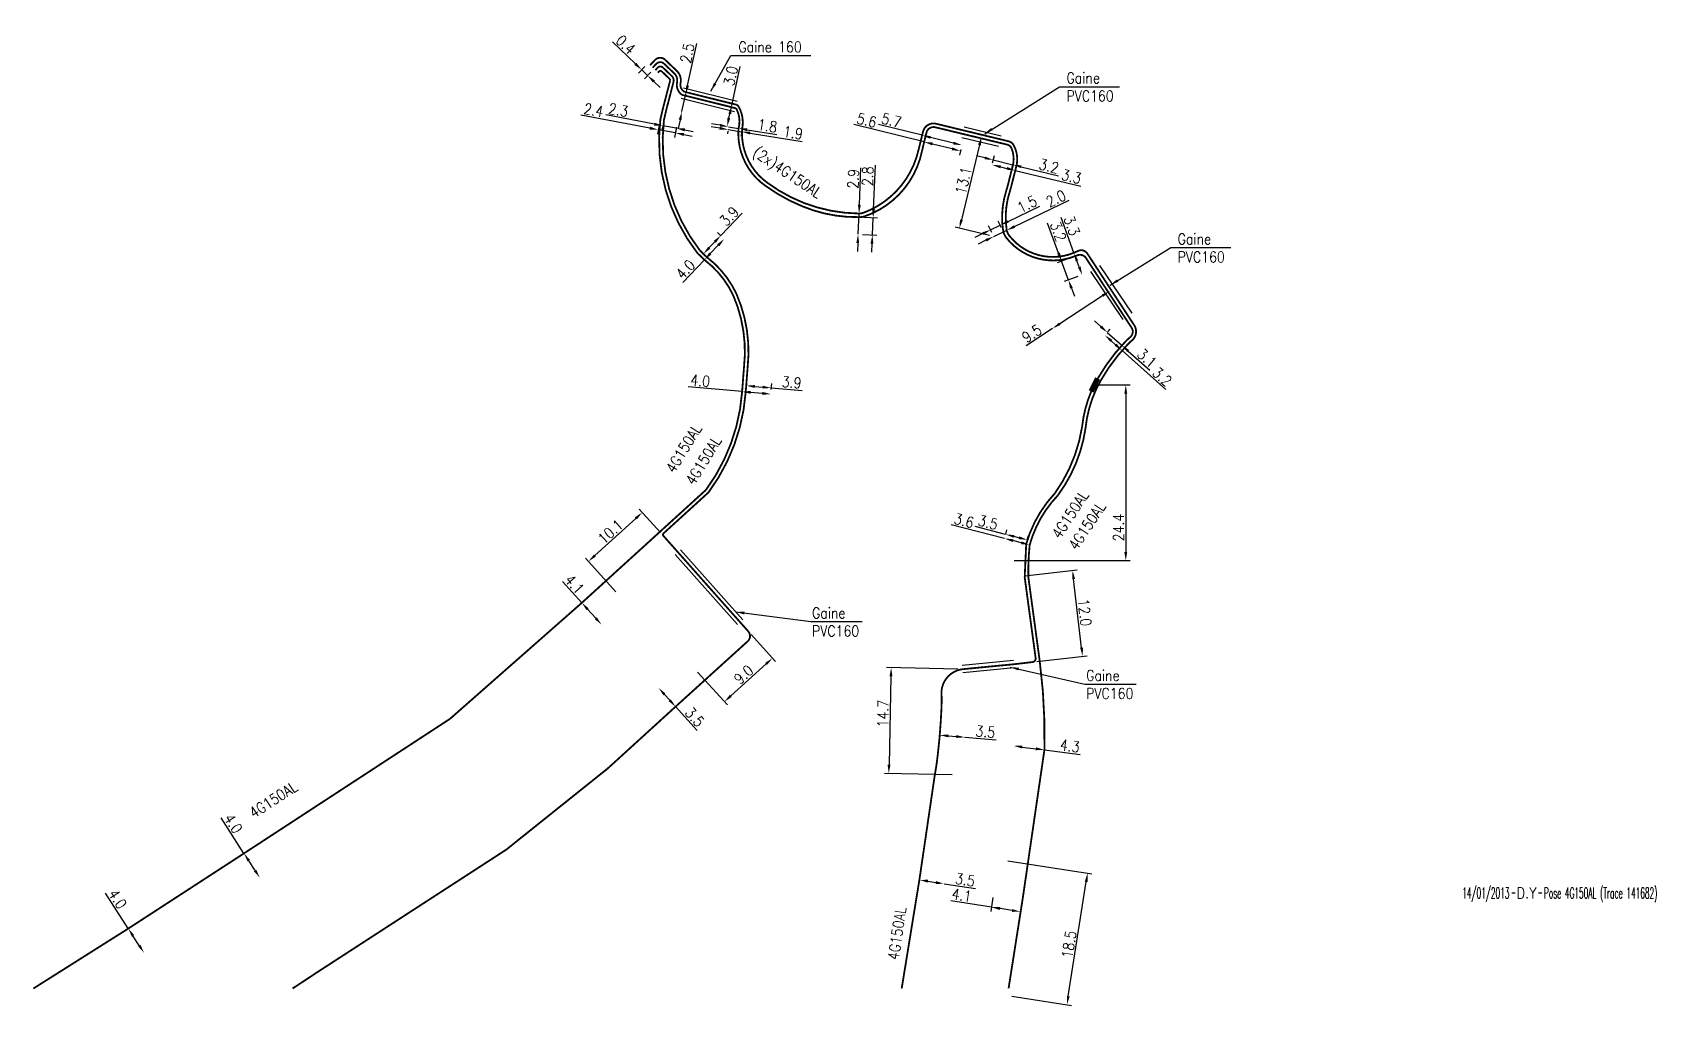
# Model space of a CAD drawing. Header units: millimetres. Extents: x 133000 to 134024, y 130998 to 131967.
# Drawn here: x 133252.2 to 133477.9, y 130997.6 to 131132.8 of the extents above; entities that cross this region are included whole.
import ezdxf
from ezdxf.enums import TextEntityAlignment as Align

# ---------------------------------------------------------------- set-up
doc = ezdxf.new("R2010")
doc.units = ezdxf.units.MM
doc.header["$PDMODE"] = 34
doc.linetypes.add('B_ST_Al', pattern=[2000, 1000, 1000])
doc.layers.get('0').update_dxf_attribs({"linetype": 'CONTINUOUS'})
doc.layers.get('DEFPOINTS').update_dxf_attribs({"linetype": 'CONTINUOUS'})
for name, color, linetype in [('B_100', 3, 'CONTINUOUS'), ('B_300', 7, 'CONTINUOUS'), ('B_400', 7, 'CONTINUOUS'), ('B_910', 7, 'CONTINUOUS')]:
    doc.layers.add(name, color=color, linetype=linetype)
doc.styles.get("Standard").update_dxf_attribs({"font": 'romans.shx', "width": 0.85})
doc.dimstyles.get("Standard").update_dxf_attribs({"dimtxt": 1.5, "dimasz": 1.2, "dimexe": 0.625, "dimexo": 0.625, "dimgap": 0.25, "dimtad": 1, "dimdec": 1, "dimzin": 0, "dimdsep": 46, "dimtxsty": 'Standard', "dimcen": -0.5, "dimadec": 0, "dimazin": 0, "dimtfac": 1, "dimtdec": 1, "dimtmove": 0, "dimatfit": 3, "dimfxl": 0, "dimtolj": 1, "dimtzin": 0, "dimarcsym": 0})

msp = doc.modelspace()

# ---------------------------------------------------------------- texts
at = {"layer": 'B_100', "linetype": 'Continuous', "width": 0.85}
for s, rotation, p in [('(2x)4G150AL', 326.2433, (133352.16, 131115.78)), ('4G150AL', 58.4992, (133341.38, 131071.46)), ('4G150AL', 58.4992, (133344.13, 131069.77)), ('4G150AL', 56.5747, (133394.98, 131062.34)), ('4G150AL', 56.5747, (133397.33, 131060.74)), ('4G150AL', 32.9749, (133282.94, 131023.58)), ('4G150AL', 81.7483, (133372.56, 131003.87))]:
    msp.add_text(s, height=1.5, rotation=rotation, dxfattribs=at).set_placement(p)
at = {"layer": 'B_400', "linetype": 'Continuous', "char_height": 1.5, "attachment_point": 1}
for s, insert in [('\\A1;Gaine 160', (133350.3, 131131.53)), ('\\A1;Gaine\\PPVC160', (133395.9, 131127.22)), ('\\A1;Gaine\\PPVC160', (133411.35, 131104.85)), ('\\A1;Gaine\\PPVC160', (133360.53, 131052.9)), ('\\A1;Gaine\\PPVC160', (133398.64, 131044.23))]:
    msp.add_mtext(s, dxfattribs=dict(at, insert=insert))

# ---------------------------------------------------------------- blocks, each defined once
blk = doc.blocks.new('*D86')
at = {"layer": 'B_100', "color": 0, "linetype": 'Continuous', "lineweight": -2, "transparency": 16777216}
for p, q in [((133335.98, 131128.42), (133332.77, 131131.48)), ((133337.29, 131128.06), (133336.42, 131127.14)), ((133337.68, 131126.8), (133336.85, 131127.6)), ((133338.12, 131127.26), (133337.25, 131126.35)), ((133338.55, 131125.97), (133339.42, 131125.15))]:
    blk.add_line(p, q, dxfattribs=at)
at = {"layer": 'B_100', "color": 0, "linetype": 'Continuous', "transparency": 16777216}
for points in [[(133336.12, 131128.57), (133335.84, 131128.28), (133336.85, 131127.6)], [(133338.69, 131126.12), (133338.41, 131125.83), (133337.68, 131126.8)]]:
    blk.add_solid(points, dxfattribs=at)
at = {"layer": 'DEFPOINTS', "color": 0, "linetype": 'Continuous', "transparency": 16777216}
for p in [(133336.85, 131127.6), (133337.72, 131128.51), (133338.55, 131127.72)]:
    blk.add_point(p, dxfattribs=at)
at = {"layer": 'B_100', "color": 0, "linetype": 'Continuous', "transparency": 16777216, "insert": (133334.63, 131131.09), "char_height": 1.5, "attachment_point": 5, "rotation": 316.4156}
blk.add_mtext('\\A1;0.4', dxfattribs=at)
blk = doc.blocks.new('*D85')
at = {"layer": 'B_100', "color": 0, "linetype": 'Continuous', "lineweight": -2, "transparency": 16777216}
for p, q in [((133343.23, 131125.42), (133344.51, 131131.24)), ((133342.44, 131121.81), (133342.97, 131124.25)), ((133342.18, 131120.64), (133341.92, 131119.47))]:
    blk.add_line(p, q, dxfattribs=at)
at = {"layer": 'B_100', "color": 0, "linetype": 'Continuous', "transparency": 16777216}
for points in [[(133343.04, 131125.47), (133343.43, 131125.38), (133342.97, 131124.25)], [(133341.99, 131120.68), (133342.38, 131120.6), (133342.44, 131121.81)]]:
    blk.add_solid(points, dxfattribs=at)
at = {"layer": 'DEFPOINTS', "color": 0, "linetype": 'Continuous', "transparency": 16777216}
for p in [(133342.97, 131124.25), (133342.44, 131121.81), (133342.44, 131121.81)]:
    blk.add_point(p, dxfattribs=at)
at = {"layer": 'B_100', "color": 0, "linetype": 'Continuous', "transparency": 16777216, "insert": (133343.19, 131129.91), "char_height": 1.5, "attachment_point": 5, "rotation": 77.6323}
blk.add_mtext('\\A1;2.5', dxfattribs=at)
blk = doc.blocks.new('*D84')
at = {"layer": 'B_100', "color": 0, "linetype": 'Continuous', "lineweight": -2, "transparency": 16777216}
for p, q in [((133349.36, 131122.66), (133350.55, 131128.08)), ((133348.97, 131120.9), (133349.1, 131121.49))]:
    blk.add_line(p, q, dxfattribs=at)
at = {"layer": 'B_100', "color": 0, "linetype": 'Continuous', "transparency": 16777216}
for points in [[(133348.78, 131120.94), (133349.17, 131120.86), (133348.72, 131119.73)], [(133348.91, 131121.53), (133349.3, 131121.44), (133349.36, 131122.66)]]:
    blk.add_solid(points, dxfattribs=at)
at = {"layer": 'DEFPOINTS', "color": 0, "linetype": 'Continuous', "transparency": 16777216}
for p in [(133349.36, 131122.66), (133348.72, 131119.73), (133348.72, 131119.73)]:
    blk.add_point(p, dxfattribs=at)
at = {"layer": 'B_100', "color": 0, "linetype": 'Continuous', "transparency": 16777216, "insert": (133349.23, 131126.75), "char_height": 1.5, "attachment_point": 5, "rotation": 77.6323}
blk.add_mtext('\\A1;3.0', dxfattribs=at)
blk = doc.blocks.new('*D83')
at = {"layer": 'B_100', "color": 0, "linetype": 'Continuous', "lineweight": -2, "transparency": 16777216}
for p, q in [((133367.11, 131108.84), (133367.33, 131113.97)), ((133366.93, 131104.75), (133367.06, 131107.64)), ((133366.88, 131103.55), (133366.83, 131102.35))]:
    blk.add_line(p, q, dxfattribs=at)
at = {"layer": 'B_100', "color": 0, "linetype": 'Continuous', "transparency": 16777216}
for points in [[(133366.91, 131108.85), (133367.31, 131108.83), (133367.06, 131107.64)], [(133366.68, 131103.56), (133367.08, 131103.54), (133366.93, 131104.75)]]:
    blk.add_solid(points, dxfattribs=at)
at = {"layer": 'DEFPOINTS', "color": 0, "linetype": 'Continuous', "transparency": 16777216}
for p in [(133367.06, 131107.64), (133367.06, 131107.64), (133366.93, 131104.75)]:
    blk.add_point(p, dxfattribs=at)
at = {"layer": 'B_100', "color": 0, "linetype": 'Continuous', "transparency": 16777216, "insert": (133366.26, 131112.46), "char_height": 1.5, "attachment_point": 5, "rotation": 87.5477}
blk.add_mtext('\\A1;2.9', dxfattribs=at)
blk = doc.blocks.new('*D82')
at = {"layer": 'B_100', "color": 0, "linetype": 'Continuous', "lineweight": -2, "transparency": 16777216}
for p, q in [((133369.07, 131108.26), (133369.33, 131114.36)), ((133367.66, 131107.12), (133369.64, 131107.03)), ((133368.92, 131104.66), (133369.02, 131107.06)), ((133367.56, 131104.72), (133369.54, 131104.64)), ((133368.86, 131103.46), (133368.81, 131102.27))]:
    blk.add_line(p, q, dxfattribs=at)
at = {"layer": 'B_100', "color": 0, "linetype": 'Continuous', "transparency": 16777216}
for points in [[(133368.87, 131108.27), (133369.27, 131108.25), (133369.02, 131107.06)], [(133368.66, 131103.47), (133369.06, 131103.46), (133368.92, 131104.66)]]:
    blk.add_solid(points, dxfattribs=at)
at = {"layer": 'DEFPOINTS', "color": 0, "linetype": 'Continuous', "transparency": 16777216}
for p in [(133367.04, 131107.15), (133366.93, 131104.75), (133368.92, 131104.66)]:
    blk.add_point(p, dxfattribs=at)
at = {"layer": 'B_100', "color": 0, "linetype": 'Continuous', "transparency": 16777216, "insert": (133368.26, 131112.82), "char_height": 1.5, "attachment_point": 5, "rotation": 87.5477}
blk.add_mtext('\\A1;2.8', dxfattribs=at)
blk = doc.blocks.new('*D81')
at = {"layer": 'B_100', "color": 0, "linetype": 'Continuous', "lineweight": -2, "transparency": 16777216}
for p, q in [((133383.81, 131117.16), (133381.3, 131106.76)), ((133385.18, 131104.58), (133380.41, 131105.74))]:
    blk.add_line(p, q, dxfattribs=at)
at = {"layer": 'B_100', "color": 0, "linetype": 'Continuous', "transparency": 16777216}
for points in [[(133383.61, 131117.2), (133384, 131117.11), (133384.09, 131118.32)], [(133381.1, 131106.8), (133381.49, 131106.71), (133381.01, 131105.59)]]:
    blk.add_solid(points, dxfattribs=at)
at = {"layer": 'DEFPOINTS', "color": 0, "linetype": 'Continuous', "transparency": 16777216}
for p in [(133384.09, 131118.32), (133381.01, 131105.59), (133385.79, 131104.44)]:
    blk.add_point(p, dxfattribs=at)
at = {"layer": 'B_100', "color": 0, "linetype": 'Continuous', "transparency": 16777216, "insert": (133381.58, 131112.21), "char_height": 1.5, "attachment_point": 5, "rotation": 76.4342}
blk.add_mtext('\\A1;13.1', dxfattribs=at)
blk = doc.blocks.new('*D80')
at = {"layer": 'B_100', "color": 0, "linetype": 'Continuous', "lineweight": -2, "transparency": 16777216}
for p, q in [((133384.56, 131115.36), (133383.39, 131115.64)), ((133385.63, 131114.69), (133385.87, 131115.68)), ((133385.72, 131115.08), (133388.45, 131114.42)), ((133388.35, 131114.03), (133388.59, 131115.03)), ((133389.61, 131114.14), (133394.78, 131112.88))]:
    blk.add_line(p, q, dxfattribs=at)
at = {"layer": 'B_100', "color": 0, "linetype": 'Continuous', "transparency": 16777216}
for points in [[(133384.61, 131115.55), (133384.51, 131115.17), (133385.72, 131115.08)], [(133389.66, 131114.33), (133389.57, 131113.94), (133388.45, 131114.42)]]:
    blk.add_solid(points, dxfattribs=at)
at = {"layer": 'DEFPOINTS', "color": 0, "linetype": 'Continuous', "transparency": 16777216}
for p in [(133385.48, 131114.09), (133385.72, 131115.08), (133388.21, 131113.43)]:
    blk.add_point(p, dxfattribs=at)
at = {"layer": 'B_100', "color": 0, "linetype": 'Continuous', "transparency": 16777216, "insert": (133393.47, 131114.23), "char_height": 1.5, "attachment_point": 5, "rotation": 346.3792}
blk.add_mtext('\\A1;3.2', dxfattribs=at)
blk = doc.blocks.new('*D79')
at = {"layer": 'B_100', "color": 0, "linetype": 'Continuous', "lineweight": -2, "transparency": 16777216}
for p, q in [((133388.67, 131105.83), (133396.29, 131109.5)), ((133385.79, 131104.44), (133387.59, 131105.31)), ((133384.71, 131103.92), (133383.63, 131103.39))]:
    blk.add_line(p, q, dxfattribs=at)
at = {"layer": 'B_100', "color": 0, "linetype": 'Continuous', "transparency": 16777216}
for points in [[(133388.59, 131106.01), (133388.76, 131105.65), (133387.59, 131105.31)], [(133384.62, 131104.1), (133384.8, 131103.74), (133385.79, 131104.44)]]:
    blk.add_solid(points, dxfattribs=at)
at = {"layer": 'DEFPOINTS', "color": 0, "linetype": 'Continuous', "transparency": 16777216}
for p in [(133387.59, 131105.31), (133385.79, 131104.44), (133385.79, 131104.44)]:
    blk.add_point(p, dxfattribs=at)
at = {"layer": 'B_100', "color": 0, "linetype": 'Continuous', "transparency": 16777216, "insert": (133394.43, 131109.72), "char_height": 1.5, "attachment_point": 5, "rotation": 25.7694}
blk.add_mtext('\\A1;2.0', dxfattribs=at)
blk = doc.blocks.new('*D78')
at = {"layer": 'B_100', "color": 0, "linetype": 'Continuous', "lineweight": -2, "transparency": 16777216}
for p, q in [((133387.77, 131106.54), (133392.2, 131108.68)), ((133385.52, 131105), (133385.07, 131105.93)), ((133385.34, 131105.37), (133386.69, 131106.02)), ((133386.87, 131105.65), (133386.42, 131106.58)), ((133384.26, 131104.85), (133383.18, 131104.32))]:
    blk.add_line(p, q, dxfattribs=at)
at = {"layer": 'B_100', "color": 0, "linetype": 'Continuous', "transparency": 16777216}
for points in [[(133384.17, 131105.03), (133384.35, 131104.66), (133385.34, 131105.37)], [(133387.69, 131106.72), (133387.86, 131106.36), (133386.69, 131106.02)]]:
    blk.add_solid(points, dxfattribs=at)
at = {"layer": 'DEFPOINTS', "color": 0, "linetype": 'Continuous', "transparency": 16777216}
for p in [(133385.34, 131105.37), (133387.14, 131105.09), (133385.79, 131104.44)]:
    blk.add_point(p, dxfattribs=at)
at = {"layer": 'B_100', "color": 0, "linetype": 'Continuous', "transparency": 16777216, "insert": (133390.42, 131108.93), "char_height": 1.5, "attachment_point": 5, "rotation": 25.7694}
blk.add_mtext('\\A1;1.5', dxfattribs=at)
blk = doc.blocks.new('*D77')
at = {"layer": 'B_100', "color": 0, "linetype": 'Continuous', "lineweight": -2, "transparency": 16777216}
for p, q in [((133396.94, 131102.19), (133395.15, 131107.07)), ((133397.67, 131100.22), (133397.36, 131101.07))]:
    blk.add_line(p, q, dxfattribs=at)
at = {"layer": 'B_100', "color": 0, "linetype": 'Continuous', "transparency": 16777216}
for points in [[(133397.54, 131101.14), (133397.17, 131101), (133396.94, 131102.19)], [(133397.86, 131100.29), (133397.48, 131100.15), (133398.08, 131099.1)]]:
    blk.add_solid(points, dxfattribs=at)
at = {"layer": 'DEFPOINTS', "color": 0, "linetype": 'Continuous', "transparency": 16777216}
for p in [(133396.94, 131102.19), (133398.08, 131099.1), (133398.08, 131099.1)]:
    blk.add_point(p, dxfattribs=at)
at = {"layer": 'B_100', "color": 0, "linetype": 'Continuous', "transparency": 16777216, "insert": (133396.64, 131105.93), "char_height": 1.5, "attachment_point": 5, "rotation": 290.1688}
blk.add_mtext('\\A1;3.3', dxfattribs=at)
blk = doc.blocks.new('*D76')
at = {"layer": 'B_100', "color": 0, "linetype": 'Continuous', "lineweight": -2, "transparency": 16777216}
for p, q in [((133394.8, 131102.15), (133393.28, 131106.29)), ((133396.53, 131101.51), (133394.62, 131100.81)), ((133396.18, 131098.4), (133395.21, 131101.03)), ((133397.49, 131098.88), (133395.59, 131098.18)), ((133396.59, 131097.27), (133397, 131096.14))]:
    blk.add_line(p, q, dxfattribs=at)
at = {"layer": 'B_100', "color": 0, "linetype": 'Continuous', "transparency": 16777216}
for points in [[(133394.99, 131102.22), (133394.61, 131102.08), (133395.21, 131101.03)], [(133396.78, 131097.34), (133396.4, 131097.2), (133396.18, 131098.4)]]:
    blk.add_solid(points, dxfattribs=at)
at = {"layer": 'DEFPOINTS', "color": 0, "linetype": 'Continuous', "transparency": 16777216}
for p in [(133397.12, 131101.73), (133396.18, 131098.4), (133398.08, 131099.1)]:
    blk.add_point(p, dxfattribs=at)
at = {"layer": 'B_100', "color": 0, "linetype": 'Continuous', "transparency": 16777216, "insert": (133394.76, 131105.15), "char_height": 1.5, "attachment_point": 5, "rotation": 290.1688}
blk.add_mtext('\\A1;3.2', dxfattribs=at)
blk = doc.blocks.new('*D75')
at = {"layer": 'B_100', "color": 0, "linetype": 'Continuous', "lineweight": -2, "transparency": 16777216}
for p, q in [((133400.9, 131096.21), (133394.96, 131092.32)), ((133393.96, 131091.67), (133390.3, 131089.27))]:
    blk.add_line(p, q, dxfattribs=at)
at = {"layer": 'B_100', "color": 0, "linetype": 'Continuous', "transparency": 16777216}
for points in [[(133400.79, 131096.38), (133401.01, 131096.05), (133401.91, 131096.87)], [(133394.85, 131092.49), (133395.07, 131092.16), (133393.96, 131091.67)]]:
    blk.add_solid(points, dxfattribs=at)
at = {"layer": 'DEFPOINTS', "color": 0, "linetype": 'Continuous', "transparency": 16777216}
for p in [(133401.91, 131096.87), (133393.96, 131091.67), (133393.96, 131091.67)]:
    blk.add_point(p, dxfattribs=at)
at = {"layer": 'B_100', "color": 0, "linetype": 'Continuous', "transparency": 16777216, "insert": (133391.08, 131090.97), "char_height": 1.5, "attachment_point": 5, "rotation": 33.2346}
blk.add_mtext('\\A1;9.5', dxfattribs=at)
blk = doc.blocks.new('*D74')
at = {"layer": 'B_100', "color": 0, "linetype": 'Continuous', "lineweight": -2, "transparency": 16777216}
for p, q in [((133351.36, 131083.48), (133351.44, 131084.35)), ((133352.58, 131083.62), (133353.67, 131083.52)), ((133354.85, 131083.18), (133354.92, 131084.04)), ((133354.87, 131083.42), (133359.16, 131083.05))]:
    blk.add_line(p, q, dxfattribs=at)
at = {"layer": 'B_100', "color": 0, "linetype": 'Continuous', "transparency": 16777216}
for points in [[(133352.6, 131083.82), (133352.56, 131083.42), (133351.38, 131083.72)], [(133353.69, 131083.72), (133353.66, 131083.33), (133354.87, 131083.42)]]:
    blk.add_solid(points, dxfattribs=at)
at = {"layer": 'DEFPOINTS', "color": 0, "linetype": 'Continuous', "transparency": 16777216}
for p in [(133351.31, 131082.86), (133354.8, 131082.56), (133354.87, 131083.42)]:
    blk.add_point(p, dxfattribs=at)
at = {"layer": 'B_100', "color": 0, "linetype": 'Continuous', "transparency": 16777216, "insert": (133357.7, 131084.18), "char_height": 1.5, "attachment_point": 5, "rotation": 355.0446}
blk.add_mtext('\\A1;3.9', dxfattribs=at)
blk = doc.blocks.new('*D73')
at = {"layer": 'B_100', "color": 0, "linetype": 'Continuous', "lineweight": -2, "transparency": 16777216}
for p, q in [((133347.84, 131104.57), (133350.81, 131107.69)), ((133346.25, 131102.9), (133347.01, 131103.7)), ((133347.87, 131104.53), (133347.38, 131105)), ((133345.46, 131102), (133344.97, 131102.47))]:
    blk.add_line(p, q, dxfattribs=at)
at = {"layer": 'B_100', "color": 0, "linetype": 'Continuous', "transparency": 16777216}
for points in [[(133346.11, 131103.04), (133346.39, 131102.76), (133345.42, 131102.03)], [(133346.86, 131103.84), (133347.15, 131103.56), (133347.84, 131104.57)]]:
    blk.add_solid(points, dxfattribs=at)
at = {"layer": 'DEFPOINTS', "color": 0, "linetype": 'Continuous', "transparency": 16777216}
for p in [(133347.84, 131104.57), (133348.33, 131104.1), (133345.91, 131101.57)]:
    blk.add_point(p, dxfattribs=at)
at = {"layer": 'B_100', "color": 0, "linetype": 'Continuous', "transparency": 16777216, "insert": (133349.02, 131107.26), "char_height": 1.5, "attachment_point": 5, "rotation": 46.3744}
blk.add_mtext('\\A1;3.9', dxfattribs=at)
blk = doc.blocks.new('*D72')
at = {"layer": 'B_100', "color": 0, "linetype": 'Continuous', "lineweight": -2, "transparency": 16777216}
for p, q in [((133338, 131119.5), (133328.41, 131121.31)), ((133339.33, 131120.1), (133339.06, 131118.66)), ((133341.53, 131118.83), (133339.18, 131119.27)), ((133341.69, 131119.65), (133341.42, 131118.21)), ((133342.71, 131118.61), (133343.89, 131118.38))]:
    blk.add_line(p, q, dxfattribs=at)
at = {"layer": 'B_100', "color": 0, "linetype": 'Continuous', "transparency": 16777216}
for points in [[(133338.03, 131119.69), (133337.96, 131119.3), (133339.18, 131119.27)], [(133342.75, 131118.8), (133342.68, 131118.41), (133341.53, 131118.83)]]:
    blk.add_solid(points, dxfattribs=at)
at = {"layer": 'DEFPOINTS', "color": 0, "linetype": 'Continuous', "transparency": 16777216}
for p in [(133339.18, 131119.27), (133339.45, 131120.71), (133341.81, 131120.27)]:
    blk.add_point(p, dxfattribs=at)
at = {"layer": 'B_100', "color": 0, "linetype": 'Continuous', "transparency": 16777216, "insert": (133330.18, 131121.99), "char_height": 1.5, "attachment_point": 5, "rotation": 349.307}
blk.add_mtext('\\A1;2.4', dxfattribs=at)
blk = doc.blocks.new('B_300_03')
at = {"color": 0, "linetype": 'Continuous'}
blk.add_solid([(-1, 0.375), (-1, -0.375), (1, 0.375), (1, -0.375)], dxfattribs=at)
at = {"color": 0, "linetype": 'Continuous', "width": 0.75, "flags": 3}
for tag, p in [('DEF_LEG', (0, -4.25)), ('DEF_COUP', (0, -6.75)), ('DEF_TYPE', (0, -9.25))]:
    blk.add_attdef(tag, text='', height=1.2, dxfattribs=at).set_placement(p, align=Align.MIDDLE)
blk = doc.blocks.new('*D71')
at = {"layer": 'B_100', "color": 0, "linetype": 'Continuous', "lineweight": -2, "transparency": 16777216}
for p, q in [((133383.81, 131117.16), (133381.3, 131106.76)), ((133385.18, 131104.58), (133380.41, 131105.74))]:
    blk.add_line(p, q, dxfattribs=at)
at = {"layer": 'B_100', "color": 0, "linetype": 'Continuous', "transparency": 16777216}
for points in [[(133383.61, 131117.2), (133384, 131117.11), (133384.09, 131118.32)], [(133381.1, 131106.8), (133381.49, 131106.71), (133381.01, 131105.59)]]:
    blk.add_solid(points, dxfattribs=at)
at = {"layer": 'DEFPOINTS', "color": 0, "linetype": 'Continuous', "transparency": 16777216}
for p in [(133384.09, 131118.32), (133381.01, 131105.59), (133385.79, 131104.44)]:
    blk.add_point(p, dxfattribs=at)
at = {"layer": 'B_100', "color": 0, "linetype": 'Continuous', "transparency": 16777216, "insert": (133381.58, 131112.21), "char_height": 1.5, "attachment_point": 5, "rotation": 76.4342}
blk.add_mtext('\\A1;13.1', dxfattribs=at)
blk = doc.blocks.new('*D70')
at = {"layer": 'B_100', "color": 0, "linetype": 'Continuous', "lineweight": -2, "transparency": 16777216}
for p, q in [((133396.94, 131102.19), (133395.15, 131107.07)), ((133397.67, 131100.22), (133397.36, 131101.07))]:
    blk.add_line(p, q, dxfattribs=at)
at = {"layer": 'B_100', "color": 0, "linetype": 'Continuous', "transparency": 16777216}
for points in [[(133397.54, 131101.14), (133397.17, 131101), (133396.94, 131102.19)], [(133397.86, 131100.29), (133397.48, 131100.15), (133398.08, 131099.1)]]:
    blk.add_solid(points, dxfattribs=at)
at = {"layer": 'DEFPOINTS', "color": 0, "linetype": 'Continuous', "transparency": 16777216}
for p in [(133396.94, 131102.19), (133398.08, 131099.1), (133398.08, 131099.1)]:
    blk.add_point(p, dxfattribs=at)
at = {"layer": 'B_100', "color": 0, "linetype": 'Continuous', "transparency": 16777216, "insert": (133396.64, 131105.93), "char_height": 1.5, "attachment_point": 5, "rotation": 290.1688}
blk.add_mtext('\\A1;3.3', dxfattribs=at)
blk = doc.blocks.new('*D69')
at = {"layer": 'B_100', "color": 0, "linetype": 'Continuous', "lineweight": -2, "transparency": 16777216}
for p, q in [((133394.8, 131102.15), (133393.28, 131106.29)), ((133396.53, 131101.51), (133394.62, 131100.81)), ((133396.18, 131098.4), (133395.21, 131101.03)), ((133397.49, 131098.88), (133395.59, 131098.18)), ((133396.59, 131097.27), (133397, 131096.14))]:
    blk.add_line(p, q, dxfattribs=at)
at = {"layer": 'B_100', "color": 0, "linetype": 'Continuous', "transparency": 16777216}
for points in [[(133394.99, 131102.22), (133394.61, 131102.08), (133395.21, 131101.03)], [(133396.78, 131097.34), (133396.4, 131097.2), (133396.18, 131098.4)]]:
    blk.add_solid(points, dxfattribs=at)
at = {"layer": 'DEFPOINTS', "color": 0, "linetype": 'Continuous', "transparency": 16777216}
for p in [(133397.12, 131101.73), (133396.18, 131098.4), (133398.08, 131099.1)]:
    blk.add_point(p, dxfattribs=at)
at = {"layer": 'B_100', "color": 0, "linetype": 'Continuous', "transparency": 16777216, "insert": (133394.76, 131105.15), "char_height": 1.5, "attachment_point": 5, "rotation": 290.1688}
blk.add_mtext('\\A1;3.2', dxfattribs=at)
blk = doc.blocks.new('*D68')
at = {"layer": 'B_100', "color": 0, "linetype": 'Continuous', "lineweight": -2, "transparency": 16777216}
for p, q in [((133400.9, 131096.21), (133394.96, 131092.32)), ((133393.96, 131091.67), (133390.3, 131089.27))]:
    blk.add_line(p, q, dxfattribs=at)
at = {"layer": 'B_100', "color": 0, "linetype": 'Continuous', "transparency": 16777216}
for points in [[(133400.79, 131096.38), (133401.01, 131096.05), (133401.91, 131096.87)], [(133394.85, 131092.49), (133395.07, 131092.16), (133393.96, 131091.67)]]:
    blk.add_solid(points, dxfattribs=at)
at = {"layer": 'DEFPOINTS', "color": 0, "linetype": 'Continuous', "transparency": 16777216}
for p in [(133401.91, 131096.87), (133393.96, 131091.67), (133393.96, 131091.67)]:
    blk.add_point(p, dxfattribs=at)
at = {"layer": 'B_100', "color": 0, "linetype": 'Continuous', "transparency": 16777216, "insert": (133391.08, 131090.97), "char_height": 1.5, "attachment_point": 5, "rotation": 33.2346}
blk.add_mtext('\\A1;9.5', dxfattribs=at)
blk = doc.blocks.new('*D67')
at = {"layer": 'B_300', "color": 0, "linetype": 'Continuous', "lineweight": -2, "transparency": 16777216}
for p, q in [((133400.39, 131083.83), (133404.77, 131083.83)), ((133404.14, 131082.63), (133404.14, 131060.63)), ((133388.64, 131059.43), (133404.77, 131059.43))]:
    blk.add_line(p, q, dxfattribs=at)
at = {"layer": 'B_300', "color": 0, "linetype": 'Continuous', "transparency": 16777216}
for points in [[(133403.94, 131082.63), (133404.34, 131082.63), (133404.14, 131083.83)], [(133403.94, 131060.63), (133404.34, 131060.63), (133404.14, 131059.43)]]:
    blk.add_solid(points, dxfattribs=at)
at = {"layer": 'DEFPOINTS', "color": 0, "linetype": 'Continuous', "transparency": 16777216}
for p in [(133399.77, 131083.83), (133388.01, 131059.43), (133404.14, 131059.43)]:
    blk.add_point(p, dxfattribs=at)
at = {"layer": 'B_300', "color": 0, "linetype": 'Continuous', "transparency": 16777216, "insert": (133403.14, 131064.02), "char_height": 1.5, "attachment_point": 5, "rotation": 90}
blk.add_mtext('\\A1;24.4', dxfattribs=at)
blk = doc.blocks.new('*D66')
at = {"layer": 'B_100', "color": 0, "linetype": 'Continuous', "lineweight": -2, "transparency": 16777216}
for p, q in [((133387.29, 131062.51), (133379.87, 131064.4)), ((133389.62, 131061.91), (133388.46, 131062.21))]:
    blk.add_line(p, q, dxfattribs=at)
at = {"layer": 'B_100', "color": 0, "linetype": 'Continuous', "transparency": 16777216}
for points in [[(133388.51, 131062.4), (133388.41, 131062.01), (133387.29, 131062.51)], [(133389.67, 131062.1), (133389.57, 131061.72), (133390.78, 131061.61)]]:
    blk.add_solid(points, dxfattribs=at)
at = {"layer": 'DEFPOINTS', "color": 0, "linetype": 'Continuous', "transparency": 16777216}
for p in [(133387.29, 131062.51), (133387.29, 131062.51), (133390.78, 131061.61)]:
    blk.add_point(p, dxfattribs=at)
at = {"layer": 'B_100', "color": 0, "linetype": 'Continuous', "transparency": 16777216, "insert": (133381.65, 131064.98), "char_height": 1.5, "attachment_point": 5, "rotation": 345.6711}
blk.add_mtext('\\A1;3.6', dxfattribs=at)
blk = doc.blocks.new('*D65')
at = {"layer": 'B_100', "color": 0, "linetype": 'Continuous', "lineweight": -2, "transparency": 16777216}
for p, q in [((133387.44, 131063.08), (133383.21, 131064.17)), ((133387.45, 131063.11), (133387.6, 131063.69)), ((133389.28, 131062.61), (133388.6, 131062.79)), ((133390.45, 131062.34), (133390.6, 131062.92))]:
    blk.add_line(p, q, dxfattribs=at)
at = {"layer": 'B_100', "color": 0, "linetype": 'Continuous', "transparency": 16777216}
for points in [[(133388.65, 131062.98), (133388.55, 131062.59), (133387.44, 131063.08)], [(133389.33, 131062.81), (133389.23, 131062.42), (133390.45, 131062.32)]]:
    blk.add_solid(points, dxfattribs=at)
at = {"layer": 'DEFPOINTS', "color": 0, "linetype": 'Continuous', "transparency": 16777216}
for p in [(133387.29, 131062.51), (133387.44, 131063.08), (133390.3, 131061.74)]:
    blk.add_point(p, dxfattribs=at)
at = {"layer": 'B_100', "color": 0, "linetype": 'Continuous', "transparency": 16777216, "insert": (133384.99, 131064.74), "char_height": 1.5, "attachment_point": 5, "rotation": 345.6711}
blk.add_mtext('\\A1;3.5', dxfattribs=at)
blk = doc.blocks.new('*D64')
at = {"layer": 'B_100', "color": 0, "linetype": 'Continuous', "lineweight": -2, "transparency": 16777216}
for p, q in [((133390.13, 131057.3), (133397.37, 131058.14)), ((133398, 131047.34), (133396.89, 131056.88)), ((133391.79, 131045.41), (133398.76, 131046.22))]:
    blk.add_line(p, q, dxfattribs=at)
at = {"layer": 'B_100', "color": 0, "linetype": 'Continuous', "transparency": 16777216}
for points in [[(133397.09, 131056.9), (133396.69, 131056.86), (133396.75, 131058.07)], [(133398.2, 131047.37), (133397.8, 131047.32), (133398.14, 131046.15)]]:
    blk.add_solid(points, dxfattribs=at)
at = {"layer": 'DEFPOINTS', "color": 0, "linetype": 'Continuous', "transparency": 16777216}
for p in [(133396.75, 131058.07), (133389.51, 131057.23), (133391.17, 131045.34)]:
    blk.add_point(p, dxfattribs=at)
at = {"layer": 'B_100', "color": 0, "linetype": 'Continuous', "transparency": 16777216, "insert": (133398.44, 131052.23), "char_height": 1.5, "attachment_point": 5, "rotation": 276.6577}
blk.add_mtext('\\A1;12.0', dxfattribs=at)
blk = doc.blocks.new('*D63')
at = {"layer": 'B_100', "color": 0, "linetype": 'Continuous', "lineweight": -2, "transparency": 16777216}
for p, q in [((133389.76, 131033.54), (133391.64, 131033.3)), ((133392.83, 131033.14), (133397.81, 131032.49))]:
    blk.add_line(p, q, dxfattribs=at)
at = {"layer": 'B_100', "color": 0, "linetype": 'Continuous', "transparency": 16777216}
for points in [[(133389.78, 131033.74), (133389.73, 131033.34), (133388.57, 131033.7)], [(133391.67, 131033.5), (133391.62, 131033.1), (133392.83, 131033.14)]]:
    blk.add_solid(points, dxfattribs=at)
at = {"layer": 'DEFPOINTS', "color": 0, "linetype": 'Continuous', "transparency": 16777216}
for p in [(133388.57, 131033.7), (133388.57, 131033.7), (133392.83, 131033.14)]:
    blk.add_point(p, dxfattribs=at)
at = {"layer": 'B_100', "color": 0, "linetype": 'Continuous', "transparency": 16777216, "insert": (133396.37, 131033.69), "char_height": 1.5, "attachment_point": 5, "rotation": 352.581}
blk.add_mtext('\\A1;4.3', dxfattribs=at)
blk = doc.blocks.new('*D62')
at = {"layer": 'B_100', "color": 0, "linetype": 'Continuous', "lineweight": -2, "transparency": 16777216}
for p, q in [((133385.68, 131012.62), (133385.38, 131010.68)), ((133385.47, 131011.3), (133379.8, 131012.19)), ((133388.34, 131010.84), (133386.66, 131011.11)), ((133389.73, 131011.98), (133389.43, 131010.04))]:
    blk.add_line(p, q, dxfattribs=at)
at = {"layer": 'B_100', "color": 0, "linetype": 'Continuous', "transparency": 16777216}
for points in [[(133386.69, 131011.31), (133386.63, 131010.91), (133385.47, 131011.3)], [(133388.37, 131011.04), (133388.31, 131010.65), (133389.52, 131010.66)]]:
    blk.add_solid(points, dxfattribs=at)
at = {"layer": 'DEFPOINTS', "color": 0, "linetype": 'Continuous', "transparency": 16777216}
for p in [(133385.78, 131013.24), (133389.83, 131012.6), (133385.47, 131011.3)]:
    blk.add_point(p, dxfattribs=at)
at = {"layer": 'B_100', "color": 0, "linetype": 'Continuous', "transparency": 16777216, "insert": (133381.34, 131012.96), "char_height": 1.5, "attachment_point": 5, "rotation": 351.0374}
blk.add_mtext('\\A1;4.1', dxfattribs=at)
blk = doc.blocks.new('*D61')
at = {"layer": 'B_300', "color": 0, "linetype": 'Continuous', "lineweight": -2, "transparency": 16777216}
for p, q in [((133387.75, 131017.75), (133399.44, 131015.92)), ((133396.15, 130998.93), (133398.64, 131014.83)), ((133388.31, 130998.94), (133396.58, 130997.64))]:
    blk.add_line(p, q, dxfattribs=at)
at = {"layer": 'B_300', "color": 0, "linetype": 'Continuous', "transparency": 16777216}
for points in [[(133398.44, 131014.86), (133398.83, 131014.8), (133398.82, 131016.02)], [(133395.95, 130998.96), (133396.34, 130998.89), (133395.96, 130997.74)]]:
    blk.add_solid(points, dxfattribs=at)
at = {"layer": 'DEFPOINTS', "color": 0, "linetype": 'Continuous', "transparency": 16777216}
for p in [(133387.13, 131017.85), (133398.82, 131016.02), (133387.69, 130999.04)]:
    blk.add_point(p, dxfattribs=at)
at = {"layer": 'B_300', "color": 0, "linetype": 'Continuous', "transparency": 16777216, "insert": (133396.26, 131006.12), "char_height": 1.5, "attachment_point": 5, "rotation": 81.0989}
blk.add_mtext('\\A1;18.5', dxfattribs=at)
blk = doc.blocks.new('*D60')
at = {"layer": 'B_100', "color": 0, "linetype": 'Continuous', "lineweight": -2, "transparency": 16777216}
for p, q in [((133376.64, 131014.9), (133377.72, 131014.73)), ((133378.91, 131014.55), (133383.23, 131013.87))]:
    blk.add_line(p, q, dxfattribs=at)
at = {"layer": 'B_100', "color": 0, "linetype": 'Continuous', "transparency": 16777216}
for points in [[(133376.67, 131015.1), (133376.6, 131014.71), (133375.45, 131015.09)], [(133377.75, 131014.93), (133377.69, 131014.53), (133378.91, 131014.55)]]:
    blk.add_solid(points, dxfattribs=at)
at = {"layer": 'DEFPOINTS', "color": 0, "linetype": 'Continuous', "transparency": 16777216}
for p in [(133375.45, 131015.09), (133378.91, 131014.55), (133378.91, 131014.55)]:
    blk.add_point(p, dxfattribs=at)
at = {"layer": 'B_100', "color": 0, "linetype": 'Continuous', "transparency": 16777216, "insert": (133381.81, 131015.1), "char_height": 1.5, "attachment_point": 5, "rotation": 351.0741}
blk.add_mtext('\\A1;3.5', dxfattribs=at)
blk = doc.blocks.new('*D59')
at = {"layer": 'B_100', "color": 0, "linetype": 'Continuous', "lineweight": -2, "transparency": 16777216}
for p, q in [((133379.48, 131035.09), (133380.57, 131035)), ((133378.23, 131034.57), (133378.23, 131034.57)), ((133381.72, 131034.28), (133381.72, 131034.28)), ((133381.77, 131034.9), (133386.12, 131034.54))]:
    blk.add_line(p, q, dxfattribs=at)
at = {"layer": 'B_100', "color": 0, "linetype": 'Continuous', "transparency": 16777216}
for points in [[(133379.49, 131035.29), (133379.46, 131034.89), (133378.28, 131035.19)], [(133380.59, 131035.2), (133380.56, 131034.8), (133381.77, 131034.9)]]:
    blk.add_solid(points, dxfattribs=at)
at = {"layer": 'DEFPOINTS', "color": 0, "linetype": 'Continuous', "transparency": 16777216}
for p in [(133378.28, 131035.19), (133381.77, 131034.9), (133381.77, 131034.9)]:
    blk.add_point(p, dxfattribs=at)
at = {"layer": 'B_100', "color": 0, "linetype": 'Continuous', "transparency": 16777216, "insert": (133384.63, 131035.67), "char_height": 1.5, "attachment_point": 5, "rotation": 355.2371}
blk.add_mtext('\\A1;3.5', dxfattribs=at)
blk = doc.blocks.new('*D58')
at = {"layer": 'B_100', "color": 0, "linetype": 'Continuous', "lineweight": -2, "transparency": 16777216}
for p, q in [((133352.07, 131049.16), (133355.45, 131045.42)), ((133354.14, 131045.08), (133349.25, 131040.65)), ((133344.63, 131043.96), (133348.78, 131039.38))]:
    blk.add_line(p, q, dxfattribs=at)
at = {"layer": 'B_100', "color": 0, "linetype": 'Continuous', "transparency": 16777216}
for points in [[(133354.01, 131045.23), (133354.27, 131044.93), (133355.03, 131045.88)], [(133349.11, 131040.8), (133349.38, 131040.5), (133348.36, 131039.84)]]:
    blk.add_solid(points, dxfattribs=at)
at = {"layer": 'DEFPOINTS', "color": 0, "linetype": 'Continuous', "transparency": 16777216}
for p in [(133351.65, 131049.62), (133344.21, 131044.42), (133348.36, 131039.84)]:
    blk.add_point(p, dxfattribs=at)
at = {"layer": 'B_100', "color": 0, "linetype": 'Continuous', "transparency": 16777216, "insert": (133351.02, 131043.6), "char_height": 1.5, "attachment_point": 5, "rotation": 42.1639}
blk.add_mtext('\\A1;9.0', dxfattribs=at)
blk = doc.blocks.new('*D57')
at = {"layer": 'B_100', "color": 0, "linetype": 'Continuous', "lineweight": -2, "transparency": 16777216}
for p, q in [((133328.53, 131053.57), (133325.83, 131056.53)), ((133330.48, 131051.42), (133329.33, 131052.68))]:
    blk.add_line(p, q, dxfattribs=at)
at = {"layer": 'B_100', "color": 0, "linetype": 'Continuous', "transparency": 16777216}
for points in [[(133329.48, 131052.81), (133329.19, 131052.54), (133328.53, 131053.57)], [(133330.62, 131051.55), (133330.33, 131051.29), (133331.28, 131050.53)]]:
    blk.add_solid(points, dxfattribs=at)
at = {"layer": 'DEFPOINTS', "color": 0, "linetype": 'Continuous', "transparency": 16777216}
for p in [(133328.53, 131053.57), (133331.28, 131050.53), (133331.28, 131050.53)]:
    blk.add_point(p, dxfattribs=at)
at = {"layer": 'B_100', "color": 0, "linetype": 'Continuous', "transparency": 16777216, "insert": (133327.51, 131056.16), "char_height": 1.5, "attachment_point": 5, "rotation": 312.2858}
blk.add_mtext('\\A1;4.1', dxfattribs=at)
blk = doc.blocks.new('*D56')
at = {"layer": 'B_100', "color": 0, "linetype": 'Continuous', "lineweight": -2, "transparency": 16777216}
for p, q in [((133336.03, 131065.3), (133330.34, 131060.12)), ((133339.45, 131063.33), (133336.5, 131066.57)), ((133333.27, 131055.11), (133329.03, 131059.78))]:
    blk.add_line(p, q, dxfattribs=at)
at = {"layer": 'B_100', "color": 0, "linetype": 'Continuous', "transparency": 16777216}
for points in [[(133335.9, 131065.45), (133336.17, 131065.15), (133336.92, 131066.11)], [(133330.2, 131060.27), (133330.47, 131059.98), (133329.45, 131059.32)]]:
    blk.add_solid(points, dxfattribs=at)
at = {"layer": 'DEFPOINTS', "color": 0, "linetype": 'Continuous', "transparency": 16777216}
for p in [(133339.87, 131062.87), (133329.45, 131059.32), (133333.7, 131054.65)]:
    blk.add_point(p, dxfattribs=at)
at = {"layer": 'B_100', "color": 0, "linetype": 'Continuous', "transparency": 16777216, "insert": (133332.51, 131063.45), "char_height": 1.5, "attachment_point": 5, "rotation": 42.2858}
blk.add_mtext('\\A1;10.1', dxfattribs=at)
blk = doc.blocks.new('*D55')
at = {"layer": 'B_100', "color": 0, "linetype": 'Continuous', "lineweight": -2, "transparency": 16777216}
for p, q in [((133351.36, 131083.48), (133351.44, 131084.35)), ((133352.58, 131083.62), (133353.67, 131083.52)), ((133354.85, 131083.18), (133354.92, 131084.04)), ((133354.87, 131083.42), (133359.16, 131083.05))]:
    blk.add_line(p, q, dxfattribs=at)
at = {"layer": 'B_100', "color": 0, "linetype": 'Continuous', "transparency": 16777216}
for points in [[(133352.6, 131083.82), (133352.56, 131083.42), (133351.38, 131083.72)], [(133353.69, 131083.72), (133353.66, 131083.33), (133354.87, 131083.42)]]:
    blk.add_solid(points, dxfattribs=at)
at = {"layer": 'DEFPOINTS', "color": 0, "linetype": 'Continuous', "transparency": 16777216}
for p in [(133351.31, 131082.86), (133354.8, 131082.56), (133354.87, 131083.42)]:
    blk.add_point(p, dxfattribs=at)
at = {"layer": 'B_100', "color": 0, "linetype": 'Continuous', "transparency": 16777216, "insert": (133357.7, 131084.18), "char_height": 1.5, "attachment_point": 5, "rotation": 355.0446}
blk.add_mtext('\\A1;3.9', dxfattribs=at)
blk = doc.blocks.new('*D54')
at = {"layer": 'B_100', "color": 0, "linetype": 'Continuous', "lineweight": -2, "transparency": 16777216}
for p, q in [((133347.84, 131104.57), (133350.81, 131107.69)), ((133346.25, 131102.9), (133347.01, 131103.7)), ((133347.87, 131104.53), (133347.38, 131105)), ((133345.46, 131102), (133344.97, 131102.47))]:
    blk.add_line(p, q, dxfattribs=at)
at = {"layer": 'B_100', "color": 0, "linetype": 'Continuous', "transparency": 16777216}
for points in [[(133346.11, 131103.04), (133346.39, 131102.76), (133345.42, 131102.03)], [(133346.86, 131103.84), (133347.15, 131103.56), (133347.84, 131104.57)]]:
    blk.add_solid(points, dxfattribs=at)
at = {"layer": 'DEFPOINTS', "color": 0, "linetype": 'Continuous', "transparency": 16777216}
for p in [(133347.84, 131104.57), (133348.33, 131104.1), (133345.91, 131101.57)]:
    blk.add_point(p, dxfattribs=at)
at = {"layer": 'B_100', "color": 0, "linetype": 'Continuous', "transparency": 16777216, "insert": (133349.02, 131107.26), "char_height": 1.5, "attachment_point": 5, "rotation": 46.3744}
blk.add_mtext('\\A1;3.9', dxfattribs=at)
blk = doc.blocks.new('GIS_MODF')
at = {"color": 0, "linetype": 'Continuous', "flags": 128}
for points in [[(-2.18, -0.01), (-1.68, -0.01)], [(1.52, -0.01), (2.02, -0.01)]]:
    blk.add_lwpolyline(points, dxfattribs=at)
at = {"color": 0, "linetype": 'Continuous', "width": 0.5}
blk.add_attdef('DATE', text='', height=1.5, dxfattribs=at).set_placement((-2.5, -0.8), align=Align.RIGHT)
at = {"color": 0, "linetype": 'Continuous', "width": 1.771291}
blk.add_attdef('USER', text='', height=1.5, dxfattribs=at).set_placement((-1.51, -0.8), (1.28, -0.8), align=Align.FIT)
at = {"color": 0, "linetype": 'Continuous', "width": 0.5}
blk.add_attdef('DESC', (2.29, -0.8), '', height=1.5, dxfattribs=at)
blk = doc.blocks.new('*D28')
at = {"layer": 'B_100', "color": 0, "linetype": 'Continuous', "lineweight": -2, "transparency": 16777216}
for p, q in [((133347.69, 131119.5), (133346.5, 131119.69)), ((133348.83, 131119.08), (133348.77, 131118.69)), ((133348.87, 131119.3), (133350.75, 131119)), ((133350.71, 131118.77), (133350.65, 131118.38)), ((133351.93, 131118.81), (133359.18, 131117.63))]:
    blk.add_line(p, q, dxfattribs=at)
at = {"layer": 'B_100', "color": 0, "linetype": 'Continuous', "transparency": 16777216}
for points in [[(133347.72, 131119.69), (133347.65, 131119.3), (133348.87, 131119.3)], [(133351.96, 131119.01), (133351.9, 131118.61), (133350.75, 131119)]]:
    blk.add_solid(points, dxfattribs=at)
at = {"layer": 'DEFPOINTS', "color": 0, "linetype": 'Continuous', "transparency": 16777216}
for p in [(133348.87, 131119.3), (133348.93, 131119.69), (133350.81, 131119.39)]:
    blk.add_point(p, dxfattribs=at)
at = {"layer": 'B_100', "color": 0, "linetype": 'Continuous', "transparency": 16777216, "insert": (133357.9, 131118.86), "char_height": 1.5, "attachment_point": 5, "rotation": 350.8008}
blk.add_mtext('\\A1;1.9', dxfattribs=at)
blk = doc.blocks.new('*D27')
at = {"layer": 'B_100', "color": 0, "linetype": 'Continuous', "lineweight": -2, "transparency": 16777216}
for p, q in [((133347.75, 131119.89), (133346.56, 131120.08)), ((133348.93, 131119.69), (133350.31, 131119.47)), ((133351.5, 131119.28), (133355.63, 131118.61))]:
    blk.add_line(p, q, dxfattribs=at)
at = {"layer": 'B_100', "color": 0, "linetype": 'Continuous', "transparency": 16777216}
for points in [[(133347.78, 131120.08), (133347.72, 131119.69), (133348.93, 131119.69)], [(133351.53, 131119.48), (133351.47, 131119.08), (133350.31, 131119.47)]]:
    blk.add_solid(points, dxfattribs=at)
at = {"layer": 'DEFPOINTS', "color": 0, "linetype": 'Continuous', "transparency": 16777216}
for p in [(133348.93, 131119.69), (133348.93, 131119.69), (133350.31, 131119.47)]:
    blk.add_point(p, dxfattribs=at)
at = {"layer": 'B_100', "color": 0, "linetype": 'Continuous', "transparency": 16777216, "insert": (133354.32, 131119.83), "char_height": 1.5, "attachment_point": 5, "rotation": 350.8008}
blk.add_mtext('\\A1;1.8', dxfattribs=at)
blk = doc.blocks.new('*D26')
at = {"layer": 'B_100', "color": 0, "linetype": 'Continuous', "lineweight": -2, "transparency": 16777216}
for p, q in [((133383.81, 131117.16), (133381.3, 131106.76)), ((133385.18, 131104.58), (133380.41, 131105.74))]:
    blk.add_line(p, q, dxfattribs=at)
at = {"layer": 'B_100', "color": 0, "linetype": 'Continuous', "transparency": 16777216}
for points in [[(133383.61, 131117.2), (133384, 131117.11), (133384.09, 131118.32)], [(133381.1, 131106.8), (133381.49, 131106.71), (133381.01, 131105.59)]]:
    blk.add_solid(points, dxfattribs=at)
at = {"layer": 'DEFPOINTS', "color": 0, "linetype": 'Continuous', "transparency": 16777216}
for p in [(133384.09, 131118.32), (133381.01, 131105.59), (133385.79, 131104.44)]:
    blk.add_point(p, dxfattribs=at)
at = {"layer": 'B_100', "color": 0, "linetype": 'Continuous', "transparency": 16777216, "insert": (133381.58, 131112.21), "char_height": 1.5, "attachment_point": 5, "rotation": 76.4342}
blk.add_mtext('\\A1;13.1', dxfattribs=at)
blk = doc.blocks.new('*D25')
at = {"layer": 'B_100', "color": 0, "linetype": 'Continuous', "lineweight": -2, "transparency": 16777216}
for p, q in [((133375.83, 131118.5), (133369.78, 131119.99)), ((133375.98, 131119.1), (133375.98, 131119.1)), ((133380.2, 131117.42), (133376.99, 131118.21)), ((133381.51, 131117.74), (133381.51, 131117.74))]:
    blk.add_line(p, q, dxfattribs=at)
at = {"layer": 'B_100', "color": 0, "linetype": 'Continuous', "transparency": 16777216}
for points in [[(133377.04, 131118.4), (133376.95, 131118.02), (133375.83, 131118.5)], [(133380.25, 131117.61), (133380.15, 131117.23), (133381.36, 131117.13)]]:
    blk.add_solid(points, dxfattribs=at)
at = {"layer": 'DEFPOINTS', "color": 0, "linetype": 'Continuous', "transparency": 16777216}
for p in [(133375.83, 131118.5), (133381.36, 131117.13), (133381.36, 131117.13)]:
    blk.add_point(p, dxfattribs=at)
at = {"layer": 'B_100', "color": 0, "linetype": 'Continuous', "transparency": 16777216, "insert": (133371.56, 131120.58), "char_height": 1.5, "attachment_point": 5, "rotation": 346.1551}
blk.add_mtext('\\A1;5.7', dxfattribs=at)
blk = doc.blocks.new('*D24')
at = {"layer": 'B_100', "color": 0, "linetype": 'Continuous', "lineweight": -2, "transparency": 16777216}
for p, q in [((133376.12, 131117.58), (133366.35, 131119.99)), ((133376.17, 131117.77), (133375.97, 131116.97)), ((133380, 131116.62), (133377.28, 131117.29)), ((133381.21, 131116.53), (133381.02, 131115.73))]:
    blk.add_line(p, q, dxfattribs=at)
at = {"layer": 'B_100', "color": 0, "linetype": 'Continuous', "transparency": 16777216}
for points in [[(133377.33, 131117.49), (133377.24, 131117.1), (133376.12, 131117.58)], [(133380.05, 131116.82), (133379.95, 131116.43), (133381.17, 131116.33)]]:
    blk.add_solid(points, dxfattribs=at)
at = {"layer": 'DEFPOINTS', "color": 0, "linetype": 'Continuous', "transparency": 16777216}
for p in [(133376.31, 131118.38), (133381.17, 131116.33), (133381.36, 131117.13)]:
    blk.add_point(p, dxfattribs=at)
at = {"layer": 'B_100', "color": 0, "linetype": 'Continuous', "transparency": 16777216, "insert": (133368.13, 131120.58), "char_height": 1.5, "attachment_point": 5, "rotation": 346.1551}
blk.add_mtext('\\A1;5.6', dxfattribs=at)
blk = doc.blocks.new('*D23')
at = {"layer": 'B_100', "color": 0, "linetype": 'Continuous', "lineweight": -2, "transparency": 16777216}
for p, q in [((133385.63, 131114.69), (133385.71, 131115.02)), ((133386.73, 131114.13), (133387.6, 131113.91)), ((133388.84, 131113.92), (133388.92, 131114.24)), ((133388.77, 131113.63), (133397.89, 131111.42))]:
    blk.add_line(p, q, dxfattribs=at)
at = {"layer": 'B_100', "color": 0, "linetype": 'Continuous', "transparency": 16777216}
for points in [[(133386.78, 131114.32), (133386.68, 131113.93), (133385.56, 131114.41)], [(133387.65, 131114.11), (133387.56, 131113.72), (133388.77, 131113.63)]]:
    blk.add_solid(points, dxfattribs=at)
at = {"layer": 'DEFPOINTS', "color": 0, "linetype": 'Continuous', "transparency": 16777216}
for p in [(133385.48, 131114.09), (133385.56, 131114.41), (133388.69, 131113.31)]:
    blk.add_point(p, dxfattribs=at)
at = {"layer": 'B_100', "color": 0, "linetype": 'Continuous', "transparency": 16777216, "insert": (133396.58, 131112.77), "char_height": 1.5, "attachment_point": 5, "rotation": 346.3792}
blk.add_mtext('\\A1;3.3', dxfattribs=at)
blk = doc.blocks.new('*D22')
at = {"layer": 'B_100', "color": 0, "linetype": 'Continuous', "lineweight": -2, "transparency": 16777216}
for p, q in [((133396.94, 131102.19), (133395.15, 131107.07)), ((133397.67, 131100.22), (133397.36, 131101.07))]:
    blk.add_line(p, q, dxfattribs=at)
at = {"layer": 'B_100', "color": 0, "linetype": 'Continuous', "transparency": 16777216}
for points in [[(133397.54, 131101.14), (133397.17, 131101), (133396.94, 131102.19)], [(133397.86, 131100.29), (133397.48, 131100.15), (133398.08, 131099.1)]]:
    blk.add_solid(points, dxfattribs=at)
at = {"layer": 'DEFPOINTS', "color": 0, "linetype": 'Continuous', "transparency": 16777216}
for p in [(133396.94, 131102.19), (133398.08, 131099.1), (133398.08, 131099.1)]:
    blk.add_point(p, dxfattribs=at)
at = {"layer": 'B_100', "color": 0, "linetype": 'Continuous', "transparency": 16777216, "insert": (133396.64, 131105.93), "char_height": 1.5, "attachment_point": 5, "rotation": 290.1688}
blk.add_mtext('\\A1;3.3', dxfattribs=at)
blk = doc.blocks.new('*D21')
at = {"layer": 'B_100', "color": 0, "linetype": 'Continuous', "lineweight": -2, "transparency": 16777216}
for p, q in [((133394.8, 131102.15), (133393.28, 131106.29)), ((133396.53, 131101.51), (133394.62, 131100.81)), ((133396.18, 131098.4), (133395.21, 131101.03)), ((133397.49, 131098.88), (133395.59, 131098.18)), ((133396.59, 131097.27), (133397, 131096.14))]:
    blk.add_line(p, q, dxfattribs=at)
at = {"layer": 'B_100', "color": 0, "linetype": 'Continuous', "transparency": 16777216}
for points in [[(133394.99, 131102.22), (133394.61, 131102.08), (133395.21, 131101.03)], [(133396.78, 131097.34), (133396.4, 131097.2), (133396.18, 131098.4)]]:
    blk.add_solid(points, dxfattribs=at)
at = {"layer": 'DEFPOINTS', "color": 0, "linetype": 'Continuous', "transparency": 16777216}
for p in [(133397.12, 131101.73), (133396.18, 131098.4), (133398.08, 131099.1)]:
    blk.add_point(p, dxfattribs=at)
at = {"layer": 'B_100', "color": 0, "linetype": 'Continuous', "transparency": 16777216, "insert": (133394.76, 131105.15), "char_height": 1.5, "attachment_point": 5, "rotation": 290.1688}
blk.add_mtext('\\A1;3.2', dxfattribs=at)
blk = doc.blocks.new('*D20')
at = {"layer": 'B_100', "color": 0, "linetype": 'Continuous', "lineweight": -2, "transparency": 16777216}
for p, q in [((133402.13, 131089.95), (133402.72, 131089.42)), ((133403.62, 131088.62), (133409.72, 131083.18)), ((133404.03, 131089.09), (133404.03, 131089.09))]:
    blk.add_line(p, q, dxfattribs=at)
at = {"layer": 'B_100', "color": 0, "linetype": 'Continuous', "transparency": 16777216}
for points in [[(133402.26, 131090.1), (133401.99, 131089.81), (133401.23, 131090.75)], [(133402.86, 131089.57), (133402.59, 131089.27), (133403.62, 131088.62)]]:
    blk.add_solid(points, dxfattribs=at)
at = {"layer": 'DEFPOINTS', "color": 0, "linetype": 'Continuous', "transparency": 16777216}
for p in [(133401.23, 131090.75), (133401.23, 131090.75), (133403.62, 131088.62)]:
    blk.add_point(p, dxfattribs=at)
at = {"layer": 'B_100', "color": 0, "linetype": 'Continuous', "transparency": 16777216, "insert": (133409.2, 131084.98), "char_height": 1.5, "attachment_point": 5, "rotation": 318.2463}
blk.add_mtext('\\A1;3.2', dxfattribs=at)
blk = doc.blocks.new('*D19')
at = {"layer": 'B_100', "color": 0, "linetype": 'Continuous', "lineweight": -2, "transparency": 16777216}
for p, q in [((133400.68, 131091.93), (133399.78, 131092.73)), ((133401.65, 131091.22), (133401.99, 131091.6)), ((133401.57, 131091.13), (133403.58, 131089.34)), ((133403.66, 131089.42), (133404, 131089.8)), ((133404.48, 131088.54), (133407.47, 131085.87))]:
    blk.add_line(p, q, dxfattribs=at)
at = {"layer": 'B_100', "color": 0, "linetype": 'Continuous', "transparency": 16777216}
for points in [[(133400.81, 131092.08), (133400.54, 131091.78), (133401.57, 131091.13)], [(133404.61, 131088.69), (133404.35, 131088.39), (133403.58, 131089.34)]]:
    blk.add_solid(points, dxfattribs=at)
at = {"layer": 'DEFPOINTS', "color": 0, "linetype": 'Continuous', "transparency": 16777216}
for p in [(133401.23, 131090.75), (133401.57, 131091.13), (133403.24, 131088.96)]:
    blk.add_point(p, dxfattribs=at)
at = {"layer": 'B_100', "color": 0, "linetype": 'Continuous', "transparency": 16777216, "insert": (133407.09, 131087.55), "char_height": 1.5, "attachment_point": 5, "rotation": 318.2463}
blk.add_mtext('\\A1;3.1', dxfattribs=at)
blk = doc.blocks.new('*D18')
at = {"layer": 'B_100', "color": 0, "linetype": 'Continuous', "lineweight": -2, "transparency": 16777216}
for p, q in [((133380.81, 131044.36), (133370.9, 131044.58)), ((133371.5, 131043.37), (133371.23, 131031.07)), ((133380.02, 131029.68), (133370.58, 131029.88))]:
    blk.add_line(p, q, dxfattribs=at)
at = {"layer": 'B_100', "color": 0, "linetype": 'Continuous', "transparency": 16777216}
for points in [[(133371.3, 131043.37), (133371.7, 131043.36), (133371.53, 131044.57)], [(133371.03, 131031.07), (133371.43, 131031.07), (133371.2, 131029.87)]]:
    blk.add_solid(points, dxfattribs=at)
at = {"layer": 'DEFPOINTS', "color": 0, "linetype": 'Continuous', "transparency": 16777216}
for p in [(133381.44, 131044.35), (133371.2, 131029.87), (133380.65, 131029.66)]:
    blk.add_point(p, dxfattribs=at)
at = {"layer": 'B_100', "color": 0, "linetype": 'Continuous', "transparency": 16777216, "insert": (133370.39, 131038.18), "char_height": 1.5, "attachment_point": 5, "rotation": 88.7399}
blk.add_mtext('\\A1;14.7', dxfattribs=at)
blk = doc.blocks.new('*D17')
at = {"layer": 'B_100', "color": 0, "linetype": 'Continuous', "lineweight": -2, "transparency": 16777216}
for p, q in [((133340.01, 131040.85), (133340.75, 131040.03)), ((133341.56, 131039.15), (133344.54, 131035.85))]:
    blk.add_line(p, q, dxfattribs=at)
at = {"layer": 'B_100', "color": 0, "linetype": 'Continuous', "transparency": 16777216}
for points in [[(133340.16, 131040.98), (133339.87, 131040.72), (133339.21, 131041.74)], [(133340.9, 131040.17), (133340.6, 131039.9), (133341.56, 131039.15)]]:
    blk.add_solid(points, dxfattribs=at)
at = {"layer": 'DEFPOINTS', "color": 0, "linetype": 'Continuous', "transparency": 16777216}
for p in [(133339.21, 131041.74), (133339.21, 131041.74), (133341.56, 131039.15)]:
    blk.add_point(p, dxfattribs=at)
at = {"layer": 'B_100', "color": 0, "linetype": 'Continuous', "transparency": 16777216, "insert": (133344.22, 131037.7), "char_height": 1.5, "attachment_point": 5, "rotation": 312.1639}
blk.add_mtext('\\A1;3.5', dxfattribs=at)
blk = doc.blocks.new('*D16')
at = {"layer": 'B_100', "color": 0, "linetype": 'Continuous', "lineweight": -2, "transparency": 16777216}
for p, q in [((133328.53, 131053.57), (133325.83, 131056.53)), ((133330.48, 131051.42), (133329.33, 131052.68))]:
    blk.add_line(p, q, dxfattribs=at)
at = {"layer": 'B_100', "color": 0, "linetype": 'Continuous', "transparency": 16777216}
for points in [[(133329.48, 131052.81), (133329.19, 131052.54), (133328.53, 131053.57)], [(133330.62, 131051.55), (133330.33, 131051.29), (133331.28, 131050.53)]]:
    blk.add_solid(points, dxfattribs=at)
at = {"layer": 'DEFPOINTS', "color": 0, "linetype": 'Continuous', "transparency": 16777216}
for p in [(133328.53, 131053.57), (133331.28, 131050.53), (133331.28, 131050.53)]:
    blk.add_point(p, dxfattribs=at)
at = {"layer": 'B_100', "color": 0, "linetype": 'Continuous', "transparency": 16777216, "insert": (133327.51, 131056.16), "char_height": 1.5, "attachment_point": 5, "rotation": 312.2858}
blk.add_mtext('\\A1;4.1', dxfattribs=at)
blk = doc.blocks.new('*D15')
at = {"layer": 'B_100', "color": 0, "linetype": 'Continuous', "lineweight": -2, "transparency": 16777216}
for p, q in [((133350.81, 131082.9), (133343.32, 131083.55)), ((133353.6, 131082.66), (133352.01, 131082.8))]:
    blk.add_line(p, q, dxfattribs=at)
at = {"layer": 'B_100', "color": 0, "linetype": 'Continuous', "transparency": 16777216}
for points in [[(133352.02, 131083), (133351.99, 131082.6), (133350.81, 131082.9)], [(133353.62, 131082.86), (133353.58, 131082.46), (133354.8, 131082.56)]]:
    blk.add_solid(points, dxfattribs=at)
at = {"layer": 'DEFPOINTS', "color": 0, "linetype": 'Continuous', "transparency": 16777216}
for p in [(133350.81, 131082.9), (133354.8, 131082.56), (133354.8, 131082.56)]:
    blk.add_point(p, dxfattribs=at)
at = {"layer": 'B_100', "color": 0, "linetype": 'Continuous', "transparency": 16777216, "insert": (133344.99, 131084.41), "char_height": 1.5, "attachment_point": 5, "rotation": 355.0446}
blk.add_mtext('\\A1;4.0', dxfattribs=at)
blk = doc.blocks.new('*D14')
at = {"layer": 'B_100', "color": 0, "linetype": 'Continuous', "lineweight": -2, "transparency": 16777216}
for p, q in [((133281.57, 131018.77), (133278.38, 131023.69)), ((133283.09, 131016.42), (133282.22, 131017.76))]:
    blk.add_line(p, q, dxfattribs=at)
at = {"layer": 'B_100', "color": 0, "linetype": 'Continuous', "transparency": 16777216}
for points in [[(133282.39, 131017.87), (133282.06, 131017.65), (133281.57, 131018.77)], [(133283.26, 131016.53), (133282.93, 131016.31), (133283.75, 131015.41)]]:
    blk.add_solid(points, dxfattribs=at)
at = {"layer": 'DEFPOINTS', "color": 0, "linetype": 'Continuous', "transparency": 16777216}
for p in [(133281.57, 131018.77), (133283.75, 131015.41), (133283.75, 131015.41)]:
    blk.add_point(p, dxfattribs=at)
at = {"layer": 'B_100', "color": 0, "linetype": 'Continuous', "transparency": 16777216, "insert": (133280.08, 131022.91), "char_height": 1.5, "attachment_point": 5, "rotation": 302.9749}
blk.add_mtext('\\A1;4.0', dxfattribs=at)
blk = doc.blocks.new('*D13')
at = {"layer": 'B_100', "color": 0, "linetype": 'Continuous', "lineweight": -2, "transparency": 16777216}
for p, q in [((133347.5, 131103.23), (133346.39, 131102.07)), ((133345.57, 131101.21), (133342.55, 131098.04))]:
    blk.add_line(p, q, dxfattribs=at)
at = {"layer": 'B_100', "color": 0, "linetype": 'Continuous', "transparency": 16777216}
for points in [[(133347.35, 131103.37), (133347.64, 131103.09), (133348.33, 131104.1)], [(133346.25, 131102.21), (133346.54, 131101.94), (133345.57, 131101.21)]]:
    blk.add_solid(points, dxfattribs=at)
at = {"layer": 'DEFPOINTS', "color": 0, "linetype": 'Continuous', "transparency": 16777216}
for p in [(133348.33, 131104.1), (133348.33, 131104.1), (133345.57, 131101.21)]:
    blk.add_point(p, dxfattribs=at)
at = {"layer": 'B_100', "color": 0, "linetype": 'Continuous', "transparency": 16777216, "insert": (133342.92, 131099.88), "char_height": 1.5, "attachment_point": 5, "rotation": 46.3744}
blk.add_mtext('\\A1;4.0', dxfattribs=at)
blk = doc.blocks.new('*D12')
at = {"layer": 'B_100', "color": 0, "linetype": 'Continuous', "lineweight": -2, "transparency": 16777216}
for p, q in [((133338.61, 131120.05), (133331.87, 131121.33)), ((133339.82, 131120), (133339.67, 131119.22)), ((133341.66, 131119.48), (133339.79, 131119.83)), ((133341.69, 131119.65), (133341.54, 131118.86)), ((133342.84, 131119.26), (133344.01, 131119.03))]:
    blk.add_line(p, q, dxfattribs=at)
at = {"layer": 'B_100', "color": 0, "linetype": 'Continuous', "transparency": 16777216}
for points in [[(133338.65, 131120.25), (133338.57, 131119.86), (133339.79, 131119.83)], [(133342.87, 131119.45), (133342.8, 131119.06), (133341.66, 131119.48)]]:
    blk.add_solid(points, dxfattribs=at)
at = {"layer": 'DEFPOINTS', "color": 0, "linetype": 'Continuous', "transparency": 16777216}
for p in [(133339.79, 131119.83), (133339.94, 131120.62), (133341.81, 131120.27)]:
    blk.add_point(p, dxfattribs=at)
at = {"layer": 'B_100', "color": 0, "linetype": 'Continuous', "transparency": 16777216, "insert": (133333.61, 131122.02), "char_height": 1.5, "attachment_point": 5, "rotation": 349.307}
blk.add_mtext('\\A1;2.3', dxfattribs=at)
blk = doc.blocks.new('*D11')
at = {"layer": 'B_100', "color": 0, "linetype": 'Continuous', "lineweight": -2, "transparency": 16777216}
for p, q in [((133265.49, 131008.33), (133262.31, 131013.23)), ((133267.01, 131005.98), (133266.14, 131007.33))]:
    blk.add_line(p, q, dxfattribs=at)
at = {"layer": 'B_100', "color": 0, "linetype": 'Continuous', "transparency": 16777216}
for points in [[(133266.31, 131007.43), (133265.97, 131007.22), (133265.49, 131008.33)], [(133267.18, 131006.09), (133266.84, 131005.87), (133267.66, 131004.98)]]:
    blk.add_solid(points, dxfattribs=at)
at = {"layer": 'DEFPOINTS', "color": 0, "linetype": 'Continuous', "transparency": 16777216}
for p in [(133265.49, 131008.33), (133267.66, 131004.98), (133267.66, 131004.98)]:
    blk.add_point(p, dxfattribs=at)
at = {"layer": 'B_100', "color": 0, "linetype": 'Continuous', "transparency": 16777216, "insert": (133264.01, 131012.44), "char_height": 1.5, "attachment_point": 5, "rotation": 302.9749}
blk.add_mtext('\\A1;4.0', dxfattribs=at)

# ---------------------------------------------------------------- dimensions: what is measured, and where the dimension line sits
at = {"layer": 'B_100', "linetype": 'Continuous'}
for base, p1, p2, angle, text, picture, middle in [((133336.85, 131127.6), (133338.55, 131127.72), (133337.72, 131128.51), 316.4156, '0.4', '*D86', (133333.94, 131130.36)), ((133339.79, 131119.83), (133341.81, 131120.27), (133339.94, 131120.62), 349.307, '2.3', '*D12', (133333.43, 131121.03)), ((133348.93, 131119.69), (133350.31, 131119.47), (133348.93, 131119.69), 350.8008, '1.8', '*D27', (133354.16, 131118.85)), ((133381.17, 131116.33), (133376.31, 131118.38), (133381.36, 131117.13), 166.1551, '5.6', '*D24', (133367.89, 131119.61)), ((133368.92, 131104.66), (133367.04, 131107.15), (133366.93, 131104.75), 87.5477, '2.8', '*D82', (133369.26, 131112.78)), ((133385.72, 131115.08), (133388.21, 131113.43), (133385.48, 131114.09), 346.3792, '3.2', '*D80', (133393.24, 131113.26)), ((133347.84, 131104.57), (133345.91, 131101.57), (133348.33, 131104.1), 226.3744, '3.9', '*D73', (133349.74, 131106.57)), ((133347.84, 131104.57), (133345.91, 131101.57), (133348.33, 131104.1), 226.3744, '3.9', '*D54', (133349.74, 131106.57)), ((133396.18, 131098.4), (133397.12, 131101.73), (133398.08, 131099.1), 110.1688, '3.2', '*D76', (133393.82, 131104.8)), ((133396.18, 131098.4), (133397.12, 131101.73), (133398.08, 131099.1), 110.1688, '3.2', '*D69', (133393.82, 131104.8)), ((133396.18, 131098.4), (133397.12, 131101.73), (133398.08, 131099.1), 110.1688, '3.2', '*D21', (133393.82, 131104.8)), ((133401.57, 131091.13), (133403.24, 131088.96), (133401.23, 131090.75), 318.2463, '3.1', '*D19', (133406.42, 131086.8)), ((133354.87, 131083.42), (133351.31, 131082.86), (133354.8, 131082.56), 175.0446, '3.9', '*D74', (133357.62, 131083.18)), ((133354.87, 131083.42), (133351.31, 131082.86), (133354.8, 131082.56), 175.0446, '3.9', '*D55', (133357.62, 131083.18)), ((133387.44, 131063.08), (133390.3, 131061.74), (133387.29, 131062.51), 345.6711, '3.5', '*D65', (133384.74, 131063.77))]:
    dim = msp.add_linear_dim(base=base, p1=p1, p2=p2, angle=angle, text=text, dimstyle='Standard', dxfattribs=at)
    dim.commit()
    dim.dimension.update_dxf_attribs({"geometry": picture, "text_midpoint": middle, "dimtype": 160})
for base, p1, p2, angle, picture, middle in [((133342.44, 131121.81), (133342.97, 131124.25), (133342.44, 131121.81), 77.6323, '*D85', (133344.17, 131129.69)), ((133348.72, 131119.73), (133349.36, 131122.66), (133348.72, 131119.73), 77.6323, '*D84', (133350.21, 131126.53)), ((133339.18, 131119.27), (133341.81, 131120.27), (133339.45, 131120.71), 349.307, '*D72', (133330, 131121.01)), ((133381.36, 131117.13), (133375.83, 131118.5), (133381.36, 131117.13), 166.1551, '*D25', (133371.32, 131119.61)), ((133348.87, 131119.3), (133350.81, 131119.39), (133348.93, 131119.69), 350.8008, '*D28', (133357.74, 131117.87)), ((133381.01, 131105.59), (133384.09, 131118.32), (133385.79, 131104.44), 76.4342, '*D81', (133382.56, 131111.98)), ((133381.01, 131105.59), (133384.09, 131118.32), (133385.79, 131104.44), 76.4342, '*D71', (133382.56, 131111.98)), ((133381.01, 131105.59), (133384.09, 131118.32), (133385.79, 131104.44), 76.4342, '*D26', (133382.56, 131111.98)), ((133385.56, 131114.41), (133388.69, 131113.31), (133385.48, 131114.09), 346.3792, '*D23', (133396.35, 131111.79)), ((133367.06, 131107.64), (133366.93, 131104.75), (133367.06, 131107.64), 87.5477, '*D83', (133367.26, 131112.41)), ((133385.34, 131105.37), (133387.14, 131105.09), (133385.79, 131104.44), 25.7694, '*D78', (133390.85, 131108.03)), ((133385.79, 131104.44), (133387.59, 131105.31), (133385.79, 131104.44), 25.7694, '*D79', (133394.86, 131108.82)), ((133398.08, 131099.1), (133396.94, 131102.19), (133398.08, 131099.1), 110.1688, '*D77', (133395.7, 131105.59)), ((133398.08, 131099.1), (133396.94, 131102.19), (133398.08, 131099.1), 110.1688, '*D70', (133395.7, 131105.59)), ((133398.08, 131099.1), (133396.94, 131102.19), (133398.08, 131099.1), 110.1688, '*D22', (133395.7, 131105.59)), ((133348.33, 131104.1), (133345.57, 131101.21), (133348.33, 131104.1), 226.3744, '*D13', (133343.64, 131099.19)), ((133393.96, 131091.67), (133401.91, 131096.87), (133393.96, 131091.67), 33.2346, '*D75', (133391.63, 131090.14)), ((133393.96, 131091.67), (133401.91, 131096.87), (133393.96, 131091.67), 33.2346, '*D68', (133391.63, 131090.14)), ((133401.23, 131090.75), (133403.62, 131088.62), (133401.23, 131090.75), 318.2463, '*D20', (133408.53, 131084.23)), ((133354.8, 131082.56), (133350.81, 131082.9), (133354.8, 131082.56), 175.0446, '*D15', (133344.9, 131083.41)), ((133329.45, 131059.32), (133339.87, 131062.87), (133333.7, 131054.65), 42.2858, '*D56', (133333.19, 131062.71)), ((133387.29, 131062.51), (133390.78, 131061.61), (133387.29, 131062.51), 345.6711, '*D66', (133381.4, 131064.01)), ((133331.28, 131050.53), (133328.53, 131053.57), (133331.28, 131050.53), 132.2858, '*D57', (133326.77, 131055.49)), ((133331.28, 131050.53), (133328.53, 131053.57), (133331.28, 131050.53), 132.2858, '*D16', (133326.77, 131055.49)), ((133396.75, 131058.07), (133391.17, 131045.34), (133389.51, 131057.23), 276.6577, '*D64', (133397.45, 131052.11)), ((133348.36, 131039.84), (133351.65, 131049.62), (133344.21, 131044.42), 42.1639, '*D58', (133351.69, 131042.86)), ((133371.2, 131029.87), (133381.44, 131044.35), (133380.65, 131029.66), 88.7399, '*D18', (133371.39, 131038.16)), ((133339.21, 131041.74), (133341.56, 131039.15), (133339.21, 131041.74), 312.1639, '*D17', (133343.48, 131037.02)), ((133381.77, 131034.9), (133378.28, 131035.19), (133381.77, 131034.9), 175.2371, '*D59', (133384.54, 131034.67)), ((133388.57, 131033.7), (133392.83, 131033.14), (133388.57, 131033.7), 352.581, '*D63', (133396.24, 131032.7)), ((133283.75, 131015.41), (133281.57, 131018.77), (133283.75, 131015.41), 122.9749, '*D14', (133279.24, 131022.36)), ((133378.91, 131014.55), (133375.45, 131015.09), (133378.91, 131014.55), 171.0741, '*D60', (133381.66, 131014.11)), ((133267.66, 131004.98), (133265.49, 131008.33), (133267.66, 131004.98), 122.9749, '*D11', (133263.17, 131011.9)), ((133385.47, 131011.3), (133389.83, 131012.6), (133385.78, 131013.24), 351.0374, '*D62', (133381.19, 131011.97))]:
    dim = msp.add_linear_dim(base=base, p1=p1, p2=p2, angle=angle, dimstyle='Standard', dxfattribs=at)
    dim.commit()
    dim.dimension.update_dxf_attribs({"geometry": picture, "text_midpoint": middle, "dimtype": 160})
at = {"layer": 'B_300', "linetype": 'Continuous'}
for base, p1, p2, angle, picture, middle in [((133404.14, 131059.43), (133399.77, 131083.83), (133388.01, 131059.43), 90, '*D67', (133404.14, 131064.02)), ((133398.82, 131016.02), (133387.69, 130999.04), (133387.13, 131017.85), 261.0989, '*D61', (133397.25, 131005.97))]:
    dim = msp.add_linear_dim(base=base, p1=p1, p2=p2, angle=angle, dimstyle='Standard', dxfattribs=at)
    dim.commit()
    dim.dimension.update_dxf_attribs({"geometry": picture, "text_midpoint": middle, "dimtype": 160})

# ---------------------------------------------------------------- linework, layer by layer
at = {"layer": 'B_100', "linetype": 'B_ST_Al', "flags": 128}
for points in [[(133252.29, 131000, 0.25, 0.25, 0), (133265.49, 131008.33, 0.25, 0.25, 0), (133281.57, 131018.77, 0.25, 0.25, 0), (133281.57, 131018.77, 0.25, 0.25, 0), (133310.21, 131037.46, 0.25, 0.25, 0), (133310.21, 131037.46, 0.25, 0.25, 0), (133310.21, 131037.46, 0.25, 0.25, 0), (133310.21, 131037.46, 0.25, 0.25, 0), (133310.21, 131037.46, 0.25, 0.25, 0), (133310.21, 131037.46, 0.25, 0.25, 0), (133310.21, 131037.46, 0.25, 0.25, 0.027294), (133310.21, 131037.46, 0.25, 0.25, 0), (133310.21, 131037.46, 0.25, 0.25, 0), (133310.21, 131037.46, 0.25, 0.25, 0), (133310.21, 131037.46, 0.25, 0.25, 0), (133328.53, 131053.57, 0.25, 0.25, 0), (133345.78, 131069.25, 0.25, 0.25, 0), (133345.78, 131069.25, 0.25, 0.25, 0), (133345.78, 131069.25, 0.25, 0.25, 0), (133345.78, 131069.25, 0.25, 0.25, 0), (133345.78, 131069.25, 0.25, 0.25, 0), (133345.78, 131069.25, 0.25, 0.25, 0), (133345.78, 131069.25, 0.25, 0.25, 0), (133345.78, 131069.25, 0.25, 0.25, 0.142297), (133350.81, 131082.9, 0.25, 0.25, 0), (133350.81, 131082.9, 0.25, 0.25, 0), (133350.81, 131082.9, 0.25, 0.25, 0), (133351.07, 131086.26, 0.25, 0.25, 0.131229), (133349.58, 131096.26, 0.25, 0.25, 0.121838), (133345.57, 131101.21, 0.25, 0.25, 0), (133345.57, 131101.21, 0.25, 0.25, 0), (133345.57, 131101.21, 0.25, 0.25, 0), (133344.59, 131102.15, 0.25, 0.25, 0), (133344.59, 131102.15, 0.25, 0.25, 0), (133344.59, 131102.15, 0.25, 0.25, 0), (133344.59, 131102.15, 0.25, 0.25, -0.197778), (133339.45, 131120.71, 0.25, 0.25, 0), (133339.45, 131120.71, 0.25, 0.25, 0), (133339.45, 131120.71, 0.25, 0.25, 0), (133339.45, 131120.71, 0.25, 0.25, 0), (133339.45, 131120.71, 0.25, 0.25, 0), (133339.45, 131120.71, 0.25, 0.25, 0), (133339.45, 131120.71, 0.25, 0.25, 0), (133339.45, 131120.71, 0.25, 0.25, 0), (133339.45, 131120.71, 0.25, 0.25, 0), (133339.45, 131120.71, 0.25, 0.25, 0), (133339.45, 131120.71, 0.25, 0.25, 0), (133339.45, 131120.71, 0.25, 0.25, 0), (133339.45, 131120.71, 0.25, 0.25, 0), (133339.45, 131120.71, 0.25, 0.25, 0), (133339.45, 131120.71, 0.25, 0.25, 0), (133339.78, 131122.14, 0.25, 0.25, 0), (133340.8, 131126.08, 0.25, 0.25, 0.037603), (133340.8, 131126.08, 0.25, 0.25, 0.226483), (133340.68, 131126.39, 0.25, 0.25, 0), (133339.62, 131127.39, 0.25, 0.25, 0.414214), (133339.27, 131127.38, 0.25, 0.25, 0), (133339.1, 131127.2, 0, 0, 0)], [(133387.85, 131000.02, 0.25, 0.25, 0), (133389.83, 131012.6, 0.25, 0.25, 0), (133392.83, 131033.14, 0.25, 0.25, 0.048931), (133392.83, 131033.14, 0.25, 0.25, 0.038875), (133392.18, 131045.46, 0.25, 0.25, 0), (133390.59, 131057.19, 0.25, 0.25, -0.028186), (133390.78, 131061.61, 0.25, 0.25, 0), (133390.78, 131061.61, 0.25, 0.25, -0.123817), (133394.7, 131068.5, 0.25, 0.25, 0.124771), (133398.55, 131077.85, 0.25, 0.25, 0), (133398.55, 131077.85, 0.25, 0.25, 0), (133398.55, 131077.85, 0.25, 0.25, 0), (133398.55, 131077.85, 0.25, 0.25, 0), (133398.55, 131077.85, 0.25, 0.25, -0.104577), (133400.64, 131084.41, 0.25, 0.25, 0), (133400.64, 131084.41, 0.25, 0.25, 0), (133400.64, 131084.41, 0.25, 0.25, 0), (133400.64, 131084.41, 0.25, 0.25, 0), (133400.64, 131084.41, 0.25, 0.25, -0.06418), (133404.54, 131089.6, 0.25, 0.25, 0), (133404.54, 131089.6, 0.25, 0.25, 0), (133405.04, 131090.05, 0.25, 0.25, 0), (133405.04, 131090.05, 0.25, 0.25, 0), (133405.04, 131090.05, 0.25, 0.25, 0), (133405.04, 131090.05, 0.25, 0.25, 0), (133405.04, 131090.05, 0.25, 0.25, 0.369652), (133405.31, 131092.13, 0.25, 0.25, 0), (133398.79, 131102.09, 0.25, 0.25, 0.363058), (133397.56, 131102.46, 0.25, 0.25, 0), (133396.94, 131102.19, 0.25, 0.25, 0), (133396.94, 131102.19, 0.25, 0.25, 0), (133396.94, 131102.19, 0.25, 0.25, 0), (133396.94, 131102.19, 0.25, 0.25, 0), (133396.94, 131102.19, 0.25, 0.25, 0), (133396.94, 131102.19, 0.25, 0.25, 0), (133396.94, 131102.19, 0.25, 0.25, 0), (133396.94, 131102.19, 0.25, 0.25, 0), (133396.94, 131102.19, 0.25, 0.25, 0), (133396.94, 131102.19, 0.25, 0.25, 0), (133396.94, 131102.19, 0.25, 0.25, 0), (133396.94, 131102.19, 0.25, 0.25, 0), (133396.94, 131102.19, 0.25, 0.25, 0), (133396.94, 131102.19, 0.25, 0.25, 0), (133396.94, 131102.19, 0.25, 0.25, 0), (133396.94, 131102.19, 0.25, 0.25, -0.333997), (133388, 131104.5, 0.25, 0.25, -0.110702), (133387.59, 131105.31, 0.25, 0.25, -0.118526), (133388.03, 131110.73, 0.25, 0.25, 0), (133388.26, 131111.56, 0.25, 0.25, 0), (133388.47, 131112.39, 0.25, 0.25, 0), (133388.95, 131114.29, 0.25, 0.25, 0.184376), (133388.53, 131117.18, 0.25, 0.25, 0.198706), (133387.86, 131117.67, 0.25, 0.25, 0), (133377.76, 131120.11, 0.25, 0.25, 0.412787), (133375.96, 131119.01, 0.25, 0.25, 0), (133375.83, 131118.5, 0.25, 0.25, 0), (133375.33, 131116.47, 0.25, 0.25, -0.253089), (133367.67, 131107.74, 0.25, 0.25, -0.08973), (133367.06, 131107.64, 0.25, 0.25, 0), (133367.06, 131107.64, 0.25, 0.25, 0), (133367.06, 131107.64, 0.25, 0.25, 0), (133367.06, 131107.64, 0.25, 0.25, -0.158313), (133354.31, 131111.92, 0.25, 0.25, 0), (133354.31, 131111.92, 0.25, 0.25, -0.259977), (133350.81, 131119.39, 0.25, 0.25, 0), (133350.81, 131119.39, 0.25, 0.25, 0), (133350.81, 131119.39, 0.25, 0.25, 0), (133350.81, 131119.39, 0.25, 0.25, 0), (133350.81, 131119.39, 0.25, 0.25, 0), (133350.81, 131119.39, 0.25, 0.25, 0.177138), (133350.36, 131122.43, 0.25, 0.25, 0.169995), (133350.01, 131122.76, 0.25, 0.25, 0), (133349.42, 131122.9, 0.25, 0.25, 0), (133343.03, 131124.49, 0.25, 0.25, 0), (133343.03, 131124.49, 0.25, 0.25, 0), (133342.8, 131124.55, 0.25, 0.25, -0.349219), (133342.27, 131125.82, 0.25, 0.25, 0.241773), (133341.75, 131127.43, 0.25, 0.25, 0), (133340.11, 131128.99, 0.25, 0.25, 0.414214), (133338.7, 131128.96, 0.25, 0.25, 0), (133338.01, 131128.23, 0, 0, 0)], [(133400.24, 131084.72, 0.25, 0.25, 0), (133400.24, 131084.72, 0.25, 0.25, -0.061782), (133404.19, 131089.96, 0.25, 0.25, 0), (133404.19, 131089.96, 0.25, 0.25, 0), (133404.19, 131089.96, 0.25, 0.25, 0), (133404.19, 131089.96, 0.25, 0.25, 0), (133404.19, 131089.96, 0.25, 0.25, 0), (133404.54, 131090.28, 0.25, 0.25, 0), (133404.54, 131090.28, 0.25, 0.25, 0), (133404.75, 131090.46, 0.25, 0.25, 0.379323), (133404.95, 131091.78, 0.25, 0.25, 0), (133398.61, 131101.45, 0.25, 0.25, 0.357953), (133397.4, 131101.83, 0.25, 0.25, 0), (133397.4, 131101.83, 0.25, 0.25, 0), (133397.12, 131101.73, 0.25, 0.25, 0), (133397.12, 131101.73, 0.25, 0.25, 0), (133397.12, 131101.73, 0.25, 0.25, 0), (133397.12, 131101.73, 0.25, 0.25, 0), (133397.12, 131101.73, 0.25, 0.25, 0), (133397.12, 131101.73, 0.25, 0.25, 0), (133397.12, 131101.73, 0.25, 0.25, 0), (133397.12, 131101.73, 0.25, 0.25, 0), (133397.12, 131101.73, 0.25, 0.25, 0), (133397.12, 131101.73, 0.25, 0.25, 0), (133397.12, 131101.73, 0.25, 0.25, 0), (133397.12, 131101.73, 0.25, 0.25, 0), (133397.12, 131101.73, 0.25, 0.25, -0.334681), (133387.55, 131104.26, 0.25, 0.25, -0.106518), (133387.1, 131105.19, 0.25, 0.25, -0.119049), (133387.55, 131110.87, 0.25, 0.25, 0), (133387.78, 131111.69, 0.25, 0.25, 0), (133387.98, 131112.51, 0.25, 0.25, 0), (133388.47, 131114.42, 0.25, 0.25, 0.147076), (133388.28, 131116.65, 0.25, 0.25, 0.256928), (133387.65, 131117.21, 0.25, 0.25, 0), (133377.65, 131119.62, 0.25, 0.25, 0.412787), (133376.44, 131118.89, 0.25, 0.25, 0), (133376.31, 131118.38, 0.25, 0.25, 0), (133375.82, 131116.35, 0.25, 0.25, -0.268944), (133367.73, 131107.21, 0.25, 0.25, -0.054971), (133367.04, 131107.14, 0.25, 0.25, 0), (133367.04, 131107.14, 0.25, 0.25, 0), (133367.04, 131107.14, 0.25, 0.25, -0.102331), (133359.21, 131108.63, 0.25, 0.25, -0.060689), (133354.02, 131111.51, 0.25, 0.25, -0.264703), (133350.31, 131119.47, 0.25, 0.25, 0), (133350.31, 131119.47, 0.25, 0.25, 0), (133350.31, 131119.47, 0.25, 0.25, 0), (133350.31, 131119.47, 0.25, 0.25, 0), (133350.31, 131119.47, 0.25, 0.25, 0.177016), (133350.07, 131122.08, 0.25, 0.25, 0.221476), (133349.79, 131122.29, 0.25, 0.25, 0), (133349.3, 131122.42, 0.25, 0.25, 0), (133342.91, 131124.01, 0.25, 0.25, 0), (133342.91, 131124.01, 0.25, 0.25, 0), (133342.44, 131124.13, 0.25, 0.25, -0.304189), (133341.78, 131125.91, 0.25, 0.25, 0.238822), (133341.4, 131127.08, 0.25, 0.25, 0), (133339.95, 131128.46, 0.25, 0.25, 0.414214), (133338.89, 131128.43, 0.25, 0.25, 0), (133338.37, 131127.89, 0, 0, 0)], [(133390.09, 131057.11, 0.25, 0.25, 0), (133390.3, 131061.74, 0.25, 0.25, 0), (133390.3, 131061.74, 0.25, 0.25, -0.118996), (133394.29, 131068.79, 0.25, 0.25, 0), (133394.29, 131068.79, 0.25, 0.25, 0), (133394.29, 131068.79, 0.25, 0.25, 0), (133394.29, 131068.79, 0.25, 0.25, 0), (133394.29, 131068.79, 0.25, 0.25, 0), (133394.29, 131068.79, 0.25, 0.25, 0.116414), (133398.06, 131077.97, 0.25, 0.25, 0), (133398.06, 131077.97, 0.25, 0.25, 0), (133398.06, 131077.97, 0.25, 0.25, -0.07391), (133399.34, 131082.93, 0.25, 0.25, 0), (133399.34, 131082.93, 0.25, 0.25, 0), (133399.34, 131082.93, 0.25, 0.25, 0), (133399.34, 131082.93, 0.25, 0.25, 0), (133399.34, 131082.93, 0.25, 0.25, 0), (133399.34, 131082.93, 0, 0, 0)]]:
    msp.add_lwpolyline(points, format="xyseb", dxfattribs=at)
at = {"layer": 'B_100', "linetype": 'B_ST_Al', "const_width": 0.25, "flags": 128}
for points in [[(133288.32, 131000), (133292.07, 131002.47), (133292.07, 131002.47), (133318.04, 131019.3), (133332.17, 131030.6), (133332.17, 131030.6), (133332.17, 131030.6), (133332.17, 131030.6), (133332.17, 131030.6), (133332.17, 131030.6), (133332.17, 131030.6), (133332.17, 131030.6), (133332.17, 131030.6), (133332.17, 131030.6), (133332.17, 131030.6), (133332.17, 131030.6), (133332.17, 131030.6), (133332.17, 131030.6), (133332.17, 131030.6), (133332.17, 131030.6), (133341.56, 131039.15), (133341.56, 131039.15), (133351.58, 131048.22, 0.418978), (133351.65, 131049.62), (133339.87, 131062.87, -0.410891), (133339.89, 131063.22), (133346.14, 131068.91, 0.142635), (133351.31, 131082.86), (133351.31, 131082.86), (133351.33, 131083.09), (133351.57, 131086.19, 0.131417), (133350.03, 131096.47, 0.121271), (133345.91, 131101.57), (133345.91, 131101.57), (133345.91, 131101.57), (133344.94, 131102.51), (133344.94, 131102.51), (133344.94, 131102.51, -0.195951), (133339.94, 131120.62), (133339.94, 131120.62), (133339.94, 131120.62), (133339.94, 131120.62), (133339.94, 131120.62), (133339.94, 131120.62), (133339.94, 131120.62), (133339.94, 131120.62), (133339.94, 131120.62), (133339.94, 131120.62), (133339.94, 131120.62), (133339.94, 131120.62), (133339.94, 131120.62), (133339.94, 131120.62), (133339.94, 131120.62), (133340.26, 131122.01), (133341.3, 131126, 0.03168), (133341.3, 131126, 0.223984), (133341.05, 131126.72), (133339.79, 131127.92, 0.414214), (133339.08, 131127.91), (133338.74, 131127.54)], [(133372.99, 131000), (133372.99, 131000), (133375.45, 131015.09), (133377.6, 131029.7), (133377.81, 131030.95), (133377.97, 131032.16), (133378.11, 131033.43), (133378.24, 131034.7), (133378.28, 131035.19), (133378.34, 131035.97), (133378.43, 131037.24), (133378.5, 131038.51), (133378.55, 131039.77), (133378.55, 131040.19), (133378.54, 131040.6), (133378.53, 131040.76, -0.401311), (133381.44, 131044.35), (133388.59, 131045.04), (133391.17, 131045.34, 0.419593), (133391.61, 131045.9), (133390.09, 131057.11)]]:
    msp.add_lwpolyline(points, format="xyb", dxfattribs=at)
at = {"layer": 'B_400'}
for p, q in [((133342.32, 131123.64), (133349.76, 131121.79)), ((133342.68, 131125.1), (133350.13, 131123.24)), ((133381.68, 131119.68), (133386.82, 131118.44)), ((133381.33, 131118.22), (133386.47, 131116.98)), ((133399.23, 131099.58), (133403.73, 131092.94)), ((133400.48, 131100.42), (133404.97, 131093.78)), ((133350.17, 131050.54), (133341.51, 131060.27)), ((133350.92, 131051.2), (133342.26, 131060.93)), ((133388.55, 131045.54), (133381.39, 131044.85)), ((133388.55, 131045.54), (133381.39, 131044.85)), ((133388.64, 131044.54), (133381.48, 131043.85)), ((133388.64, 131044.54), (133381.48, 131043.85))]:
    msp.add_line(p, q, dxfattribs=at)

# ---------------------------------------------------------------- block references
at = {"layer": 'B_300', "rotation": 63.30394497242374}
msp.add_blockref('B_300_03', (133399.77, 131083.83), dxfattribs=at)
msp.add_blockref('B_300_03', (133399.77, 131083.83), dxfattribs=at)
msp.add_blockref('B_300_03', (133399.77, 131083.83), dxfattribs=at)
at = {"layer": 'B_910'}
ref = msp.add_blockref('GIS_MODF', (133459.97, 131013.32), dxfattribs=dict(at, rotation=359.9683914203771))
ref.add_attrib('DATE', '14/01/2013', dxfattribs={"layer": '0', "color": 0, "linetype": 'Continuous', "height": 1.5, "rotation": 359.9684, "width": 0.5}).set_placement((133457.47, 131012.52), align=Align.RIGHT)
ref.add_attrib('USER', 'D.Y', dxfattribs={"layer": '0', "color": 0, "linetype": 'Continuous', "height": 1.5, "rotation": 359.9684, "width": 0.811842}).set_placement((133458.47, 131012.52), (133461.25, 131012.52), align=Align.FIT)
ref.add_attrib('DESC', 'Pose 4G150AL (Trace 141682)', (133462.26, 131012.52), dxfattribs={"layer": '0', "color": 0, "linetype": 'Continuous', "height": 1.5, "rotation": 359.9684, "width": 0.5})

msp.set_redraw_order([(e.dxf.handle, doc.entitydb.next_handle()) for e in msp.query("TEXT MTEXT ATTDEF DIMENSION ARC_DIMENSION")])  # texts and dimensions are drawn at this point

# ---------------------------------------------------------------- leaders
at = {"layer": 'B_400', "linetype": 'Continuous', "annotation_type": 0, "has_hookline": 1, "hookline_direction": 0, "text_width": 9.71}
msp.add_leader([(133346.48, 131124.65), (133349.22, 131129.6), (133350.42, 131129.6)], dimstyle='Standard', override={"dimgap": 0.25, "dimtad": 1}, dxfattribs=at)
at = {"layer": 'B_400', "linetype": 'Continuous', "annotation_type": 0, "has_hookline": 1, "hookline_direction": 0, "text_width": 6.86}
for points in [[(133384.53, 131118.73), (133394.95, 131125.23), (133396.15, 131125.23)], [(133401.97, 131097.69), (133410.42, 131102.9), (133411.62, 131102.9)], [(133349.94, 131052.3), (133360.37, 131050.96)], [(133388.08, 131044.63), (133398.47, 131042.29)]]:
    msp.add_leader(points, dimstyle='Standard', dxfattribs=at)
at = {"layer": 'B_400', "linetype": 'Continuous'}
msp.add_leader([(133349.94, 131052.3), (133360.37, 131050.96)], dimstyle='Standard', dxfattribs=at)

doc.saveas('drawing.dxf')
